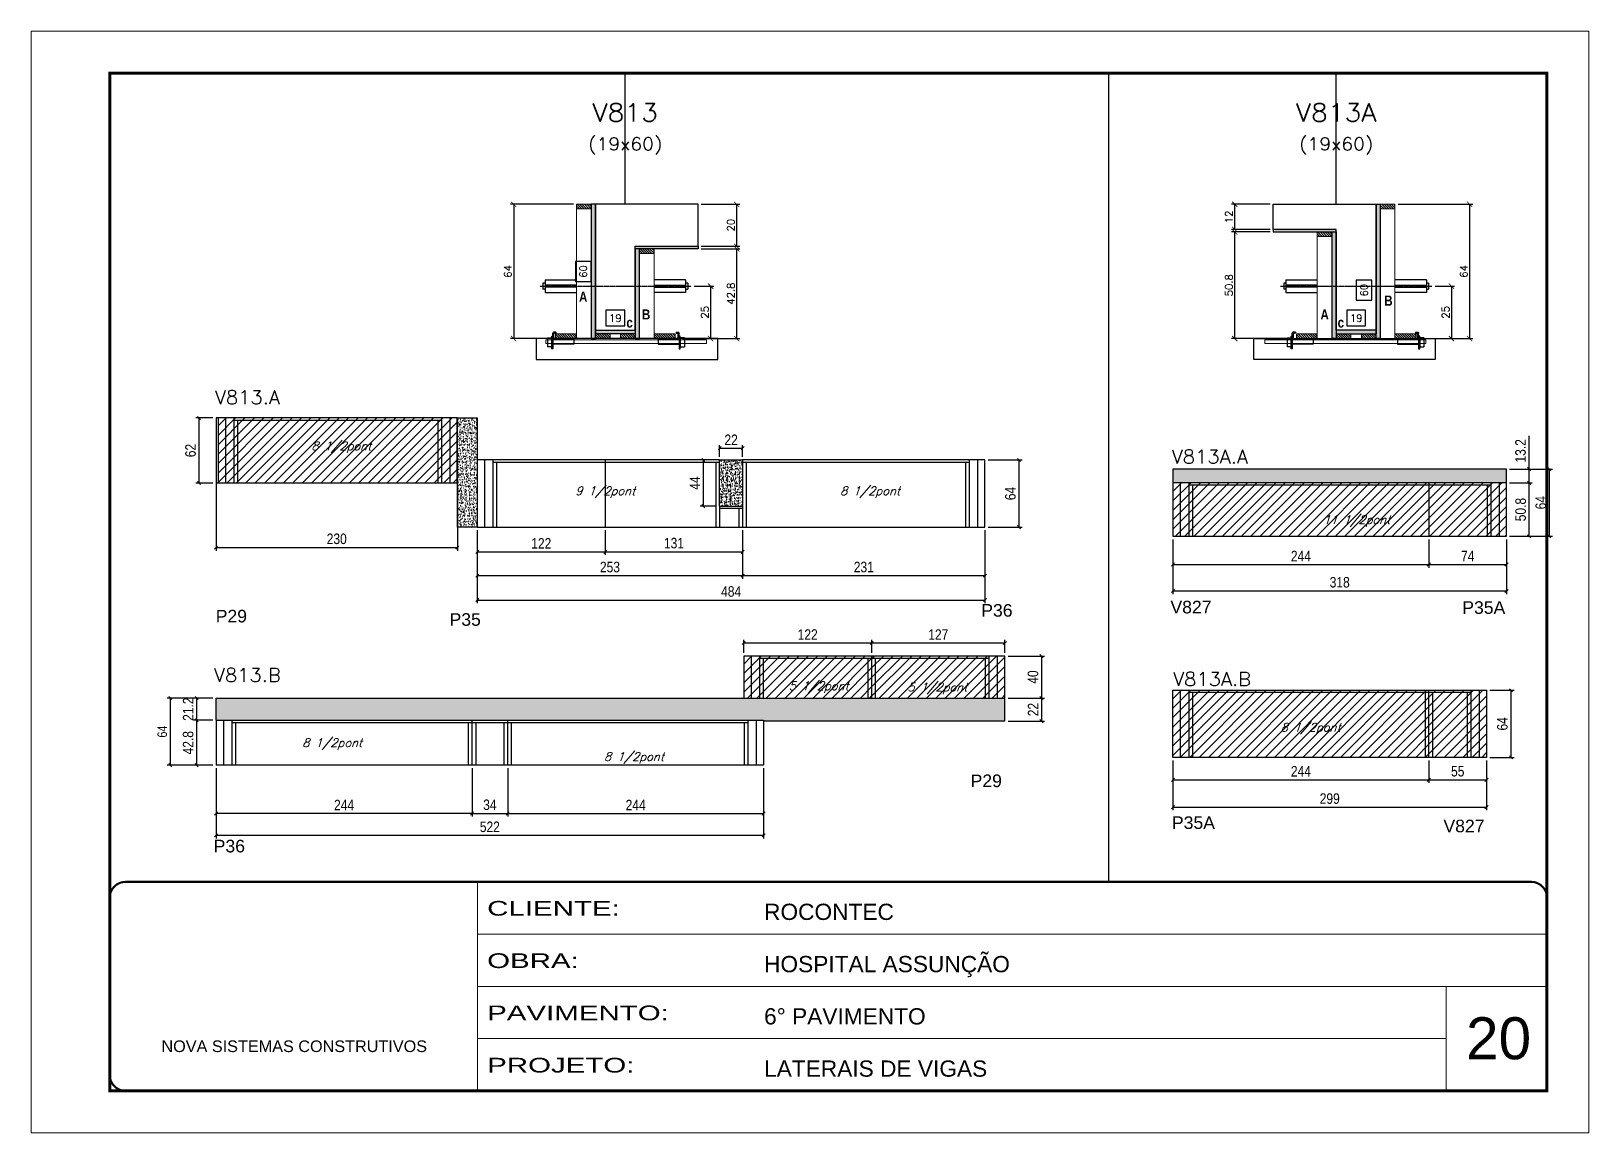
# Model space of a CAD drawing. Extents: x -20960 to -5926, y -2106 to 21915.
# Drawn here: x -7438 to -5953, y 16271 to 17321 of the extents above; entities that cross this region are included whole.
import ezdxf
from ezdxf.enums import TextEntityAlignment as Align

# ---------------------------------------------------------------- set-up
doc = ezdxf.new("R2010")
doc.units = 0
for name, pattern in [('CONTINUO', [0]), ('DASHED', [0.75, 0.5, -0.25]), ('HIDDEN', [0.375, 0.25, -0.125])]:
    doc.linetypes.add(name, pattern=pattern)
for name, color, linetype in [('5', 5, 'Continuous'), ('barrote', 251, 'Continuous'), ('COTA', 241, 'Continuous'), ('Cota Seção (2x)', 4, 'Continuous'), ('detalhes', 4, 'Continuous'), ('Painéis', 200, 'Continuous'), ('presilha', 1, 'Continuous'), ('Reaproveitamento', 251, 'Continuous'), ('SARR_2.2x7', 40, 'Continuous'), ('SARR_3.5x7', 81, 'Continuous'), ('TENSOR', 3, 'Continuous'), ('texto', 7, 'Continuous'), ('Texto de Titulo', 7, 'Continuous'), ('Texto Qtd Sarr', 242, 'Continuous')]:
    doc.layers.add(name, color=color, linetype=linetype)
for name, color, linetype, lineweight in [('CARIMBO', 255, 'Continuous', 9), ('CONCRETO', 251, 'Continuous', 25), ('Folhas', 255, 'Continuous', 9), ('Hachura', 251, 'Continuous', 9), ('Madeira', 126, 'Continuous', 18), ('SARRAFO DE PRESSAO', 251, 'DASHED', 9), ('SCO-___-LAJ', 2, 'Continuous', 0), ('Texto Seção', 7, 'Continuous', 15)]:
    doc.layers.add(name, color=color, linetype=linetype, lineweight=lineweight)
doc.styles.add('ARIAL', font='arial.ttf')
doc.styles.add('COTA TECNICA', font='techl___.ttf', dxfattribs={"height": 10})
doc.styles.add('COTA TECNICA-50', font='techl___.ttf', dxfattribs={"height": 9})
doc.styles.add('REGUA-120', font='ROMANS.shx', dxfattribs={"height": 15})
doc.styles.add('Romans', font='romans.shx')
doc.styles.get("Standard").update_dxf_attribs({"font": 'arial.ttf'})
doc.styles.add('TECNICA', font='techb___.ttf', dxfattribs={"height": 10})
doc.styles.add('Tecnologia', font='')
doc.styles.get('Tecnologia').set_extended_font_data('Forgotten Futurist')
doc.dimstyles.new('COTA PAINEL-50', dxfattribs={"dimtxt": 9, "dimasz": 3, "dimexe": 3, "dimexo": 3, "dimgap": 3, "dimtad": 1, "dimdec": 1, "dimzin": 12, "dimdsep": 46, "dimtxsty": 'COTA TECNICA-50', "dimblk1": 'OBLIQUE', "dimblk2": 'OBLIQUE', "dimsah": 1, "dimcen": 0.9, "dimclrd": 4, "dimclre": 4, "dimclrt": 240, "dimadec": 1, "dimazin": 3, "dimtfac": 1, "dimtdec": 1, "dimtmove": 0, "dimatfit": 3, "dimfxl": 1, "dimtolj": 1, "dimtzin": 12, "dimarcsym": 0})
doc.dimstyles.new('Cota Seção (2x)', dxfattribs={"dimtxt": 7, "dimasz": 5, "dimexe": 3, "dimexo": 3, "dimgap": 2, "dimtad": 3, "dimdec": 1, "dimlfac": 0.5, "dimzin": 12, "dimdsep": 46, "dimtxsty": 'Romans', "dimblk": 'ARCHTICK', "dimcen": 0, "dimclrd": 4, "dimclre": 4, "dimclrt": 1, "dimadec": 1, "dimazin": 3, "dimtfac": 1, "dimtdec": 1, "dimtmove": 0, "dimatfit": 3, "dimldrblk": 'OBLIQUE', "dimfxl": 1, "dimtolj": 1, "dimtzin": 12, "dimarcsym": 0})
doc.dimstyles.new('Cota Seção interna', dxfattribs={"dimtxt": 7, "dimasz": 6, "dimexe": 0.18, "dimexo": 2, "dimgap": -4, "dimtad": 3, "dimdec": 1, "dimlfac": 0.5, "dimzin": 12, "dimdsep": 46, "dimtxsty": 'Romans', "dimblk": 'ARCHTICK', "dimcen": 0.09, "dimse1": 1, "dimse2": 1, "dimsd1": 1, "dimsd2": 1, "dimclrd": 180, "dimclre": 5, "dimclrt": 1, "dimadec": 0, "dimazin": 3, "dimtfac": 1, "dimtdec": 1, "dimtofl": 0, "dimtmove": 0, "dimatfit": 3, "dimldrblk": 'ARCHTICK', "dimfxl": 1, "dimtolj": 1, "dimtzin": 0, "dimarcsym": 0})
doc.dimstyles.new('PAINEL', dxfattribs={"dimtxt": 10, "dimasz": 3, "dimexe": 3, "dimexo": 3, "dimgap": 3, "dimtad": 1, "dimdec": 1, "dimzin": 12, "dimdsep": 46, "dimtxsty": 'COTA TECNICA', "dimblk1": 'OBLIQUE', "dimblk2": 'OBLIQUE', "dimsah": 1, "dimcen": 0.9, "dimclrd": 4, "dimclre": 4, "dimclrt": 240, "dimadec": 1, "dimazin": 3, "dimtfac": 1, "dimtdec": 1, "dimtmove": 0, "dimatfit": 3, "dimfxl": 1, "dimtolj": 1, "dimtzin": 12, "dimarcsym": 0})
pattern_1 = [(50, (-140668.924, -14215.8866), (5.46554007, -0.47817257), [0.5715, -6.2865]), (355, (-140668.924, -14215.8866), (-1.05730264, 5.73170536), [0.4572, -5.02921753]), (100.4514447, (-140668.4687, -14215.9264), (4.40823741, 5.25353256), [0.48570026, -5.34270734]), (46.1842, (-140668.924, -14214.3626), (8.13237123, -1.26126984), [0.85725, -9.42975]), (96.6355576, (-140668.2464, -14214.468), (7.122124, 7.42278374), [0.7285507, -8.01406824]), (351.184151, (-140668.924, -14214.363), (7.122124, 7.42278374), [0.685799, -7.54379196]), (21, (-140668.162, -14214.7436), (4.54843174, -3.06795595), [0.5715, -6.2865]), (326, (-140668.162, -14214.7436), (1.85406085, 5.52563898), [0.4572, -5.0292]), (71.451445, (-140667.783, -14214.999), (6.40249258, 2.45768307), [0.48570026, -5.34269813]), (37.5, (-140668.9241, -14215.8866), (0.092658098, 2.536651166), [0, -4.96824, 0, -5.1054, 0, -5.04825]), (7.5, (-140668.924, -14215.8866), (2.004589875, 3.005417245), [0, -2.91084, 0, -4.85394, 0, -1.92405]), (327.5, (-140670.6234, -14215.8866), (4.067717855, -0.17186232), [0, -1.905, 0, -5.9436, 0, -7.8867]), (317.5, (-140671.3854, -14215.8866), (4.44387544, 0.76279473), [0, -2.4765, 0, -3.94716, 0, -5.6007])]
pattern_2 = [(45, (-146775.2794, -7976.085), (-4.49012806, 4.49012806), [])]
pattern_3 = [(45, (-148151.643, -7976.085), (-4.49012806, 4.49012806), [])]

msp = doc.modelspace()

# ---------------------------------------------------------------- texts
at = {"layer": '5', "linetype": 'Continuous'}
for s, rotation, p in [('P29', 359.99996, (-7262.54, 16757.55)), ('P35', 359.99996, (-7039.62, 16754.36)), ('P36', 359.99996, (-6532.73, 16763.05)), ('V827', 0.00004, (-6352.38, 16766.19)), ('P35A', 0.00004, (-6074.17, 16765.73)), ('P29', 359.99996, (-6542.88, 16600.61)), ('P35A', 0.00004, (-6350.95, 16560.7)), ('V827', 0.00004, (-6092.12, 16557.56)), ('P36', 359.99996, (-7264.47, 16538.39))]:
    msp.add_text(s, height=12, rotation=rotation, dxfattribs=at).set_placement(p)
at = {"layer": 'CARIMBO', "style": 'ARIAL'}
msp.add_text('20', height=40, dxfattribs=at).set_placement((-6070.64, 16341.23))
at = {"layer": 'detalhes', "style": 'TECNICA'}
for s, p in [('A', (-6916.18, 17063.12)), ('B', (-6148.52, 17059.47)), ('B', (-6856.22, 17046.28)), ('A', (-6209.35, 17046.28)), ('c', (-6871.06, 17038.59)), ('c', (-6192.97, 17038.59))]:
    msp.add_text(s, height=9.6, dxfattribs=at).set_placement(p)
at = {"layer": 'texto', "color": 2, "char_height": 8, "attachment_point": 5, "style": 'Romans'}
for s, insert in [('{\\Q19;\\C256;8 1/2pont}', (-7142.8, 16924.45)), ('{\\Q19;\\C256;9 1/2pont}', (-6891.16, 16881.65)), ('{\\Q19;\\C256;8 1/2pont}', (-6638.74, 16881.65)), ('{\\Q19;\\C256;11 1/2pont}', (-6174.78, 16854.13)), ('{\\Q19;\\C256;5 1/2pont}', (-6687.74, 16695.79)), ('{\\Q19;\\C256;5 1/2pont}', (-6574.6, 16694.56)), ('{\\Q19;\\C256;8 1/2pont}', (-6218.7, 16656.33)), ('{\\Q19;\\C256;8 1/2pont}', (-7151.5, 16641.62)), ('{\\Q19;\\C256;8 1/2pont}', (-6863.79, 16628.37))]:
    msp.add_mtext(s, dxfattribs=dict(at, insert=insert))
at = {"layer": 'Texto Seção', "style": 'REGUA-120', "width": 1.05}
for s, p in [('V813.A', (-7263.38, 16965.74)), ('V813A.A', (-6351.11, 16909.09)), ('V813.B', (-7264.29, 16700.94)), ('V813A.B', (-6349.85, 16697.02))]:
    msp.add_text(s, height=13, dxfattribs=at).set_placement(p)

# ---------------------------------------------------------------- blocks, each defined once
blk = doc.blocks.new('9999999999')
at = {"color": 30, "linetype": 'CONTINUO'}
for p, q in [((98564.6, 34230.2), (98564.6, 34429.4)), ((98564.6, 34379.6), (99584, 34379.6)), ((98564.6, 34329.8), (99488, 34329.8)), ((99584, 34329.8), (99488, 34329.8)), ((99488, 34329.8), (99488, 34230.2)), ((98564.6, 34280), (99488, 34280))]:
    blk.add_line(p, q, dxfattribs=at)
at = {"color": 30, "linetype": 'CONTINUO', "const_width": 2}
blk.add_lwpolyline([(99584, 34230.2), (99584, 34414.4, 0.414214), (99569, 34429.4), (98229, 34429.4, 0.414214), (98214, 34414.4), (98214, 34245.2, 0.414214), (98229, 34230.2), (99584, 34230.2)], format="xyb", dxfattribs=at)
at = {"layer": 'Folhas'}
blk.add_lwpolyline([(98139, 34190.2), (99624, 34190.2), (99624, 35240.2), (98139, 35240.2)], close=True, dxfattribs=at)
at = {"layer": 'Folhas', "color": 30, "const_width": 3}
blk.add_lwpolyline([(98214, 34230.2), (99584, 34230.2), (99584, 35200.2), (98214, 35200.2)], close=True, dxfattribs=at)
at = {"color": 7, "linetype": 'Continuous', "ltscale": 5, "style": 'ARIAL'}
for s, height, p in [('ROCONTEC', 15.48, (98837.7, 34393.1)), ('HOSPITAL ASSUNÇÃO', 15.483, (98837.7, 34343.3)), ('6° PAVIMENTO', 15.483, (98837.7, 34293.5)), ('NOVA SISTEMAS CONSTRUTIVOS', 11.059, (98263.2, 34267.2)), ('LATERAIS DE VIGAS', 15.483, (98837.7, 34243.7))]:
    blk.add_text(s, height=height, dxfattribs=at).set_placement(p)
at = {"layer": 'Folhas', "color": 7, "style": 'Tecnologia', "width": 1.5}
for s, p in [('CLIENTE:', (98573.7, 34397.2)), ('OBRA:', (98573.7, 34347.3)), ('PAVIMENTO:', (98573.7, 34297.5)), ('PROJETO:', (98573.7, 34247.7))]:
    blk.add_text(s, height=14, dxfattribs=at).set_placement(p)
blk = doc.blocks.new('_Oblique')
at = {"color": 0, "linetype": 'ByBlock', "lineweight": -2}
blk.add_line((-0.5, -0.5), (0.5, 0.5), dxfattribs=at)
blk = doc.blocks.new('*D688')
at = {"layer": 'COTA', "color": 4, "linetype": 'ByBlock', "lineweight": -2, "transparency": 16777216}
for p, q in [((-6350, 16836.7), (-6350, 16784.6)), ((-6032, 16836.7), (-6032, 16784.6)), ((-6350, 16787.6), (-6032, 16787.6))]:
    blk.add_line(p, q, dxfattribs=at)
at = {"layer": 'Defpoints', "color": 0, "linetype": 'ByBlock', "transparency": 16777216}
for p in [(-6350, 16839.7), (-6032, 16839.7), (-6032, 16787.6)]:
    blk.add_point(p, dxfattribs=at)
at = {"layer": 'COTA', "color": 4, "linetype": 'ByBlock', "lineweight": -2, "transparency": 16777216, "xscale": 3, "yscale": 3, "zscale": 3, "rotation": 180}
blk.add_blockref('_Oblique', (-6350, 16787.6), dxfattribs=at)
at = {"layer": 'COTA', "color": 4, "linetype": 'ByBlock', "lineweight": -2, "transparency": 16777216, "xscale": 3, "yscale": 3, "zscale": 3}
blk.add_blockref('_Oblique', (-6032, 16787.6), dxfattribs=at)
at = {"layer": 'COTA', "color": 240, "linetype": 'ByBlock', "transparency": 16777216, "insert": (-6191, 16795.8), "char_height": 10, "attachment_point": 5, "style": 'COTA TECNICA'}
blk.add_mtext('\\A1;318', dxfattribs=at)
blk = doc.blocks.new('*D689')
at = {"layer": 'COTA', "color": 4, "linetype": 'ByBlock', "lineweight": -2, "transparency": 16777216}
for p, q in [((-6350, 16625.9), (-6350, 16578.5)), ((-6051, 16625.9), (-6051, 16578.5)), ((-6350, 16581.5), (-6051, 16581.5))]:
    blk.add_line(p, q, dxfattribs=at)
at = {"layer": 'Defpoints', "color": 0, "linetype": 'ByBlock', "transparency": 16777216}
for p in [(-6350, 16628.9), (-6051, 16628.9), (-6051, 16581.5)]:
    blk.add_point(p, dxfattribs=at)
at = {"layer": 'COTA', "color": 4, "linetype": 'ByBlock', "lineweight": -2, "transparency": 16777216, "xscale": 3, "yscale": 3, "zscale": 3, "rotation": 180}
blk.add_blockref('_Oblique', (-6350, 16581.5), dxfattribs=at)
at = {"layer": 'COTA', "color": 4, "linetype": 'ByBlock', "lineweight": -2, "transparency": 16777216, "xscale": 3, "yscale": 3, "zscale": 3}
blk.add_blockref('_Oblique', (-6051, 16581.5), dxfattribs=at)
at = {"layer": 'COTA', "color": 240, "linetype": 'ByBlock', "transparency": 16777216, "insert": (-6200.5, 16589.6), "char_height": 10, "attachment_point": 5, "style": 'COTA TECNICA'}
blk.add_mtext('\\A1;299', dxfattribs=at)
blk = doc.blocks.new('*D690')
at = {"layer": 'COTA', "color": 4, "linetype": 'ByBlock', "lineweight": -2, "transparency": 16777216}
for p, q in [((-6029, 16890.5), (-6007.4, 16890.5)), ((-6010.4, 16839.7), (-6010.4, 16890.5)), ((-6029, 16839.7), (-6007.4, 16839.7))]:
    blk.add_line(p, q, dxfattribs=at)
at = {"layer": 'Defpoints', "color": 0, "linetype": 'ByBlock', "transparency": 16777216}
for p in [(-6032, 16890.5), (-6010.4, 16890.5), (-6032, 16839.7)]:
    blk.add_point(p, dxfattribs=at)
at = {"layer": 'COTA', "color": 4, "linetype": 'ByBlock', "lineweight": -2, "transparency": 16777216, "xscale": 3, "yscale": 3, "zscale": 3}
for p, rotation in [((-6010.4, 16890.5), 90), ((-6010.4, 16839.7), 270)]:
    blk.add_blockref('_Oblique', p, dxfattribs=dict(at, rotation=rotation))
at = {"layer": 'COTA', "color": 240, "linetype": 'ByBlock', "transparency": 16777216, "insert": (-6018.5, 16865.1), "char_height": 10, "attachment_point": 5, "rotation": 90, "style": 'COTA TECNICA'}
blk.add_mtext('\\A1;50.8', dxfattribs=at)
blk = doc.blocks.new('*D691')
at = {"layer": 'COTA', "color": 4, "linetype": 'ByBlock', "lineweight": -2, "transparency": 16777216}
for p, q in [((-6010.4, 16903.7), (-6010.4, 16935.5)), ((-6029, 16903.7), (-6007.4, 16903.7)), ((-6010.4, 16890.5), (-6010.4, 16903.7)), ((-6029, 16890.5), (-6007.4, 16890.5))]:
    blk.add_line(p, q, dxfattribs=at)
at = {"layer": 'Defpoints', "color": 0, "linetype": 'ByBlock', "transparency": 16777216}
for p in [(-6032, 16903.7), (-6010.4, 16903.7), (-6032, 16890.5)]:
    blk.add_point(p, dxfattribs=at)
at = {"layer": 'COTA', "color": 4, "linetype": 'ByBlock', "lineweight": -2, "transparency": 16777216, "xscale": 3, "yscale": 3, "zscale": 3}
for p, rotation in [((-6010.4, 16903.7), 90), ((-6010.4, 16890.5), 270)]:
    blk.add_blockref('_Oblique', p, dxfattribs=dict(at, rotation=rotation))
at = {"layer": 'COTA', "color": 240, "linetype": 'ByBlock', "transparency": 16777216, "insert": (-6018.6, 16921.1), "char_height": 10, "attachment_point": 5, "rotation": 90, "style": 'COTA TECNICA'}
blk.add_mtext('\\A1;13.2', dxfattribs=at)
blk = doc.blocks.new('*D692')
at = {"layer": 'COTA', "color": 4, "linetype": 'ByBlock', "lineweight": -2, "transparency": 16777216}
for p, q in [((-6029, 16903.7), (-5988.1, 16903.7)), ((-5991.1, 16839.7), (-5991.1, 16903.7)), ((-6029, 16839.7), (-5988.1, 16839.7))]:
    blk.add_line(p, q, dxfattribs=at)
at = {"layer": 'Defpoints', "color": 0, "linetype": 'ByBlock', "transparency": 16777216}
for p in [(-6032, 16903.7), (-5991.1, 16903.7), (-6032, 16839.7)]:
    blk.add_point(p, dxfattribs=at)
at = {"layer": 'COTA', "color": 4, "linetype": 'ByBlock', "lineweight": -2, "transparency": 16777216, "xscale": 3, "yscale": 3, "zscale": 3}
for p, rotation in [((-5991.1, 16903.7), 90), ((-5991.1, 16839.7), 270)]:
    blk.add_blockref('_Oblique', p, dxfattribs=dict(at, rotation=rotation))
at = {"layer": 'COTA', "color": 240, "linetype": 'ByBlock', "transparency": 16777216, "insert": (-5999.3, 16871.7), "char_height": 10, "attachment_point": 5, "rotation": 90, "style": 'COTA TECNICA'}
blk.add_mtext('\\A1;64', dxfattribs=at)
blk = doc.blocks.new('*D693')
at = {"layer": 'COTA', "color": 4, "linetype": 'ByBlock', "lineweight": -2, "transparency": 16777216}
for p, q in [((-6048, 16692.9), (-6024.8, 16692.9)), ((-6027.8, 16692.9), (-6027.8, 16628.9)), ((-6048, 16628.9), (-6024.8, 16628.9))]:
    blk.add_line(p, q, dxfattribs=at)
at = {"layer": 'Defpoints', "color": 0, "linetype": 'ByBlock', "transparency": 16777216}
for p in [(-6051, 16692.9), (-6051, 16628.9), (-6027.8, 16628.9)]:
    blk.add_point(p, dxfattribs=at)
at = {"layer": 'COTA', "color": 4, "linetype": 'ByBlock', "lineweight": -2, "transparency": 16777216, "xscale": 3, "yscale": 3, "zscale": 3}
for p, rotation in [((-6027.8, 16692.9), 90), ((-6027.8, 16628.9), 270)]:
    blk.add_blockref('_Oblique', p, dxfattribs=dict(at, rotation=rotation))
at = {"layer": 'COTA', "color": 240, "linetype": 'ByBlock', "transparency": 16777216, "insert": (-6035.9, 16660.9), "char_height": 10, "attachment_point": 5, "rotation": 90, "style": 'COTA TECNICA'}
blk.add_mtext('\\A1;64', dxfattribs=at)
blk = doc.blocks.new('*D694')
at = {"layer": 'COTA', "color": 4, "linetype": 'ByBlock', "lineweight": -2, "transparency": 16777216}
for p, q in [((-6350, 16836.7), (-6350, 16809.7)), ((-6106, 16836.7), (-6106, 16809.7)), ((-6350, 16812.7), (-6106, 16812.7))]:
    blk.add_line(p, q, dxfattribs=at)
at = {"layer": 'Defpoints', "color": 0, "linetype": 'ByBlock', "transparency": 16777216}
for p in [(-6350, 16839.7), (-6106, 16839.7), (-6106, 16812.7)]:
    blk.add_point(p, dxfattribs=at)
at = {"layer": 'COTA', "color": 4, "linetype": 'ByBlock', "lineweight": -2, "transparency": 16777216, "xscale": 3, "yscale": 3, "zscale": 3, "rotation": 180}
blk.add_blockref('_Oblique', (-6350, 16812.7), dxfattribs=at)
at = {"layer": 'COTA', "color": 4, "linetype": 'ByBlock', "lineweight": -2, "transparency": 16777216, "xscale": 3, "yscale": 3, "zscale": 3}
blk.add_blockref('_Oblique', (-6106, 16812.7), dxfattribs=at)
at = {"layer": 'COTA', "color": 240, "linetype": 'ByBlock', "transparency": 16777216, "insert": (-6228, 16820.8), "char_height": 10, "attachment_point": 5, "style": 'COTA TECNICA'}
blk.add_mtext('\\A1;244', dxfattribs=at)
blk = doc.blocks.new('*D695')
at = {"layer": 'COTA', "color": 4, "linetype": 'ByBlock', "lineweight": -2, "transparency": 16777216}
for p, q in [((-6106, 16836.7), (-6106, 16809.7)), ((-6032, 16836.7), (-6032, 16809.7)), ((-6106, 16812.7), (-6032, 16812.7))]:
    blk.add_line(p, q, dxfattribs=at)
at = {"layer": 'Defpoints', "color": 0, "linetype": 'ByBlock', "transparency": 16777216}
for p in [(-6106, 16839.7), (-6032, 16839.7), (-6032, 16812.7)]:
    blk.add_point(p, dxfattribs=at)
at = {"layer": 'COTA', "color": 4, "linetype": 'ByBlock', "lineweight": -2, "transparency": 16777216, "xscale": 3, "yscale": 3, "zscale": 3, "rotation": 180}
blk.add_blockref('_Oblique', (-6106, 16812.7), dxfattribs=at)
at = {"layer": 'COTA', "color": 4, "linetype": 'ByBlock', "lineweight": -2, "transparency": 16777216, "xscale": 3, "yscale": 3, "zscale": 3}
blk.add_blockref('_Oblique', (-6032, 16812.7), dxfattribs=at)
at = {"layer": 'COTA', "color": 240, "linetype": 'ByBlock', "transparency": 16777216, "insert": (-6069, 16820.8), "char_height": 10, "attachment_point": 5, "style": 'COTA TECNICA'}
blk.add_mtext('\\A1;74', dxfattribs=at)
blk = doc.blocks.new('*D696')
at = {"layer": 'COTA', "color": 4, "linetype": 'ByBlock', "lineweight": -2, "transparency": 16777216}
for p, q in [((-6350, 16625.9), (-6350, 16604.6)), ((-6106, 16625.9), (-6106, 16604.6)), ((-6350, 16607.6), (-6106, 16607.6))]:
    blk.add_line(p, q, dxfattribs=at)
at = {"layer": 'Defpoints', "color": 0, "linetype": 'ByBlock', "transparency": 16777216}
for p in [(-6350, 16628.9), (-6106, 16628.9), (-6106, 16607.6)]:
    blk.add_point(p, dxfattribs=at)
at = {"layer": 'COTA', "color": 4, "linetype": 'ByBlock', "lineweight": -2, "transparency": 16777216, "xscale": 3, "yscale": 3, "zscale": 3, "rotation": 180}
blk.add_blockref('_Oblique', (-6350, 16607.6), dxfattribs=at)
at = {"layer": 'COTA', "color": 4, "linetype": 'ByBlock', "lineweight": -2, "transparency": 16777216, "xscale": 3, "yscale": 3, "zscale": 3}
blk.add_blockref('_Oblique', (-6106, 16607.6), dxfattribs=at)
at = {"layer": 'COTA', "color": 240, "linetype": 'ByBlock', "transparency": 16777216, "insert": (-6228, 16615.7), "char_height": 10, "attachment_point": 5, "style": 'COTA TECNICA'}
blk.add_mtext('\\A1;244', dxfattribs=at)
blk = doc.blocks.new('*D697')
at = {"layer": 'COTA', "color": 4, "linetype": 'ByBlock', "lineweight": -2, "transparency": 16777216}
for p, q in [((-6106, 16625.9), (-6106, 16604.6)), ((-6051, 16625.9), (-6051, 16604.6)), ((-6106, 16607.6), (-6051, 16607.6))]:
    blk.add_line(p, q, dxfattribs=at)
at = {"layer": 'Defpoints', "color": 0, "linetype": 'ByBlock', "transparency": 16777216}
for p in [(-6106, 16628.9), (-6051, 16628.9), (-6051, 16607.6)]:
    blk.add_point(p, dxfattribs=at)
at = {"layer": 'COTA', "color": 4, "linetype": 'ByBlock', "lineweight": -2, "transparency": 16777216, "xscale": 3, "yscale": 3, "zscale": 3, "rotation": 180}
blk.add_blockref('_Oblique', (-6106, 16607.6), dxfattribs=at)
at = {"layer": 'COTA', "color": 4, "linetype": 'ByBlock', "lineweight": -2, "transparency": 16777216, "xscale": 3, "yscale": 3, "zscale": 3}
blk.add_blockref('_Oblique', (-6051, 16607.6), dxfattribs=at)
at = {"layer": 'COTA', "color": 240, "linetype": 'ByBlock', "transparency": 16777216, "insert": (-6078.5, 16615.7), "char_height": 10, "attachment_point": 5, "style": 'COTA TECNICA'}
blk.add_mtext('\\A1;55', dxfattribs=at)
blk = doc.blocks.new('titulo1')
at = {"layer": 'Defpoints', "color": 252, "linetype": 'HIDDEN', "ltscale": 2}
blk.add_line((0, 0), (0, 125), dxfattribs=at)
at = {"layer": 'Defpoints', "style": 'Romans', "oblique": 15}
blk.add_attdef('FOLHA', text='', height=10, dxfattribs=at).set_placement((0, 15.6), align=Align.MIDDLE_CENTER)
at = {"layer": 'Texto Qtd Sarr', "color": 3, "style": 'Romans', "oblique": 15}
for tag, height, p in [('TITULO', 17, (0, 71.4)), ('SEÇÃO', 12, (0, 41.5))]:
    blk.add_attdef(tag, text='', height=height, dxfattribs=at).set_placement(p, align=Align.MIDDLE_CENTER)
blk = doc.blocks.new('_ArchTick')
at = {"color": 0, "linetype": 'ByBlock', "const_width": 0.15}
blk.add_lwpolyline([(-0.5, -0.5), (0.5, 0.5)], dxfattribs=at)
blk = doc.blocks.new('*D698')
at = {"layer": 'COTA', "color": 4, "lineweight": -2, "transparency": 16777216}
for p, q in [((-6257.3, 17129.7), (-6294.1, 17129.7)), ((-6291.1, 17028.1), (-6291.1, 17129.7)), ((-6239.7, 17028.1), (-6294.1, 17028.1))]:
    blk.add_line(p, q, dxfattribs=at)
at = {"layer": 'Defpoints', "color": 0, "transparency": 16777216}
for p in [(-6291.1, 17129.7), (-6254.3, 17129.7), (-6236.7, 17028.1)]:
    blk.add_point(p, dxfattribs=at)
at = {"layer": 'COTA', "color": 4, "lineweight": -2, "transparency": 16777216, "xscale": 5, "yscale": 5, "zscale": 5}
for p, rotation in [((-6291.1, 17129.7), 90), ((-6291.1, 17028.1), 270)]:
    blk.add_blockref('_ArchTick', p, dxfattribs=dict(at, rotation=rotation))
at = {"layer": 'COTA', "color": 1, "transparency": 16777216, "insert": (-6296.6, 17078.9), "char_height": 7, "attachment_point": 5, "rotation": 90, "style": 'Romans'}
blk.add_mtext('\\A1;50.8', dxfattribs=at)
blk = doc.blocks.new('*D699')
at = {"layer": 'COTA', "color": 4, "lineweight": -2, "transparency": 16777216}
for p, q in [((-6257.3, 17156.1), (-6294.1, 17156.1)), ((-6291.1, 17132.1), (-6291.1, 17156.1)), ((-6257.3, 17132.1), (-6294.1, 17132.1))]:
    blk.add_line(p, q, dxfattribs=at)
at = {"layer": 'Defpoints', "color": 0, "transparency": 16777216}
for p in [(-6291.1, 17156.1), (-6254.3, 17156.1), (-6254.3, 17132.1)]:
    blk.add_point(p, dxfattribs=at)
at = {"layer": 'COTA', "color": 4, "lineweight": -2, "transparency": 16777216, "xscale": 5, "yscale": 5, "zscale": 5}
for p, rotation in [((-6291.1, 17156.1), 90), ((-6291.1, 17132.1), 270)]:
    blk.add_blockref('_ArchTick', p, dxfattribs=dict(at, rotation=rotation))
at = {"layer": 'COTA', "color": 1, "transparency": 16777216, "insert": (-6296.6, 17144.1), "char_height": 7, "attachment_point": 5, "rotation": 90, "style": 'Romans'}
blk.add_mtext('\\A1;12', dxfattribs=at)
blk = doc.blocks.new('*D700')
at = {"layer": 'Cota Seção (2x)', "color": 180, "lineweight": -2, "transparency": 16777216}
for p, q in [((-6160.3, 17083.8), (-6175.3, 17083.8)), ((-6175.3, 17083.8), (-6175.3, 17064.8)), ((-6160.3, 17064.8), (-6160.3, 17083.8)), ((-6175.3, 17064.8), (-6160.3, 17064.8))]:
    blk.add_line(p, q, dxfattribs=at)
at = {"layer": 'Defpoints', "color": 0, "transparency": 16777216}
for p in [(-6194.3, 17156.1), (-6156.3, 17156.1), (-6194.3, 17036.1)]:
    blk.add_point(p, dxfattribs=at)
at = {"layer": 'Cota Seção (2x)', "color": 1, "transparency": 16777216, "insert": (-6167.8, 17074.3), "char_height": 7, "attachment_point": 5, "rotation": 90, "style": 'Romans'}
blk.add_mtext('\\A1;60', dxfattribs=at)
blk = doc.blocks.new('PRESILHA METÁLICA 1')
at = {"layer": 'presilha'}
for p, q in [((0, 13), (6, 13)), ((0, 13), (0, 0)), ((6, 0), (0, 0)), ((6, 15.5), (7.5, 15.5)), ((6, -2.5), (6, 15.5)), ((6, 13), (6, 0)), ((7.5, 10.6), (7.5, 19.9)), ((7.5, 15.5), (7.5, -2.5)), ((37.5, 4.1), (7.5, 4.1)), ((12, 21), (8.6, 21)), ((9, 11.6), (9, 18.9)), ((12, 19.5), (9.6, 19.5)), ((37.5, 11), (9.6, 11)), ((12, 21), (12, 19.5)), ((37.5, 11), (37.5, 4.1)), ((7.5, -2.5), (6, -2.5))]:
    blk.add_line(p, q, dxfattribs=at)
for centre, radius, start, end in [((8.6, 19.9), 1.14, 90, 180), ((9.6, 18.9), 0.57, 90, 180), ((9.6, 11.6), 0.57, 180, 270)]:
    blk.add_arc(centre, radius, start, end, dxfattribs=at)
blk = doc.blocks.new('*D701')
at = {"layer": 'Cota Seção (2x)', "color": 180, "lineweight": -2, "transparency": 16777216}
for p, q in [((-6166.3, 17055.1), (-6184.3, 17055.1)), ((-6184.3, 17055.1), (-6184.3, 17040.1)), ((-6166.3, 17040.1), (-6166.3, 17055.1)), ((-6184.3, 17040.1), (-6166.3, 17040.1))]:
    blk.add_line(p, q, dxfattribs=at)
at = {"layer": 'Defpoints', "color": 0, "transparency": 16777216}
for p in [(-6194.3, 17036.1), (-6194.3, 17028.1), (-6156.4, 17028.1)]:
    blk.add_point(p, dxfattribs=at)
at = {"layer": 'Cota Seção (2x)', "color": 1, "transparency": 16777216, "insert": (-6175.3, 17047.6), "char_height": 7, "attachment_point": 5, "style": 'Romans'}
blk.add_mtext('\\A1;19', dxfattribs=at)
blk = doc.blocks.new('*D702')
at = {"layer": 'COTA', "color": 4, "lineweight": -2, "transparency": 16777216}
for p, q in [((-6135.3, 17156.1), (-6064.2, 17156.1)), ((-6067.2, 17156.1), (-6067.2, 17028.1)), ((-6135.3, 17028.1), (-6064.2, 17028.1))]:
    blk.add_line(p, q, dxfattribs=at)
at = {"layer": 'Defpoints', "color": 0, "transparency": 16777216}
for p in [(-6138.3, 17156.1), (-6138.3, 17028.1), (-6067.2, 17028.1)]:
    blk.add_point(p, dxfattribs=at)
at = {"layer": 'COTA', "color": 4, "lineweight": -2, "transparency": 16777216, "xscale": 5, "yscale": 5, "zscale": 5}
for p, rotation in [((-6067.2, 17156.1), 90), ((-6067.2, 17028.1), 270)]:
    blk.add_blockref('_ArchTick', p, dxfattribs=dict(at, rotation=rotation))
at = {"layer": 'COTA', "color": 1, "transparency": 16777216, "insert": (-6072.7, 17092.1), "char_height": 7, "attachment_point": 5, "rotation": 90, "style": 'Romans'}
blk.add_mtext('\\A1;64', dxfattribs=at)
blk = doc.blocks.new('*D703')
at = {"layer": 'COTA', "color": 4, "linetype": 'ByBlock', "lineweight": -2, "transparency": 16777216}
for p, q in [((-7262.2, 16618.5), (-7262.2, 16572.5)), ((-7018.2, 16618.5), (-7018.2, 16572.5)), ((-7018.2, 16575.5), (-7262.2, 16575.5))]:
    blk.add_line(p, q, dxfattribs=at)
at = {"layer": 'Defpoints', "color": 0, "linetype": 'ByBlock', "transparency": 16777216}
for p in [(-7262.2, 16621.5), (-7018.2, 16621.5), (-7262.2, 16575.5)]:
    blk.add_point(p, dxfattribs=at)
at = {"layer": 'COTA', "color": 4, "linetype": 'ByBlock', "lineweight": -2, "transparency": 16777216, "xscale": 3, "yscale": 3, "zscale": 3, "rotation": 180}
blk.add_blockref('_Oblique', (-7262.2, 16575.5), dxfattribs=at)
at = {"layer": 'COTA', "color": 4, "linetype": 'ByBlock', "lineweight": -2, "transparency": 16777216, "xscale": 3, "yscale": 3, "zscale": 3}
blk.add_blockref('_Oblique', (-7018.2, 16575.5), dxfattribs=at)
at = {"layer": 'COTA', "color": 240, "linetype": 'ByBlock', "transparency": 16777216, "insert": (-7140.2, 16583.5), "char_height": 10, "attachment_point": 5, "style": 'COTA TECNICA'}
blk.add_mtext('\\A1;244', dxfattribs=at)
blk = doc.blocks.new('*D704')
at = {"layer": 'COTA', "color": 4, "linetype": 'ByBlock', "lineweight": -2, "transparency": 16777216}
for p, q in [((-7018.2, 16618.5), (-7018.2, 16572.5)), ((-6984.2, 16618.5), (-6984.2, 16572.5)), ((-7018.2, 16575.5), (-6984.2, 16575.5))]:
    blk.add_line(p, q, dxfattribs=at)
at = {"layer": 'Defpoints', "color": 0, "linetype": 'ByBlock', "transparency": 16777216}
for p in [(-7018.2, 16621.5), (-6984.2, 16621.5), (-6984.2, 16575.5)]:
    blk.add_point(p, dxfattribs=at)
at = {"layer": 'COTA', "color": 4, "linetype": 'ByBlock', "lineweight": -2, "transparency": 16777216, "xscale": 3, "yscale": 3, "zscale": 3, "rotation": 180}
blk.add_blockref('_Oblique', (-7018.2, 16575.5), dxfattribs=at)
at = {"layer": 'COTA', "color": 4, "linetype": 'ByBlock', "lineweight": -2, "transparency": 16777216, "xscale": 3, "yscale": 3, "zscale": 3}
blk.add_blockref('_Oblique', (-6984.2, 16575.5), dxfattribs=at)
at = {"layer": 'COTA', "color": 240, "linetype": 'ByBlock', "transparency": 16777216, "insert": (-7001.2, 16583.7), "char_height": 10, "attachment_point": 5, "style": 'COTA TECNICA'}
blk.add_mtext('\\A1;34', dxfattribs=at)
blk = doc.blocks.new('*D705')
at = {"layer": 'COTA', "color": 4, "linetype": 'ByBlock', "lineweight": -2, "transparency": 16777216}
for p, q in [((-6760.2, 16845.4), (-6760.2, 16799.1)), ((-6529.2, 16845.4), (-6529.2, 16799.1)), ((-6529.2, 16802.1), (-6760.2, 16802.1))]:
    blk.add_line(p, q, dxfattribs=at)
at = {"layer": 'Defpoints', "color": 0, "linetype": 'ByBlock', "transparency": 16777216}
for p in [(-6760.2, 16848.4), (-6529.2, 16848.4), (-6760.2, 16802.1)]:
    blk.add_point(p, dxfattribs=at)
at = {"layer": 'COTA', "color": 4, "linetype": 'ByBlock', "lineweight": -2, "transparency": 16777216, "xscale": 3, "yscale": 3, "zscale": 3, "rotation": 180}
blk.add_blockref('_Oblique', (-6760.2, 16802.1), dxfattribs=at)
at = {"layer": 'COTA', "color": 4, "linetype": 'ByBlock', "lineweight": -2, "transparency": 16777216, "xscale": 3, "yscale": 3, "zscale": 3}
blk.add_blockref('_Oblique', (-6529.2, 16802.1), dxfattribs=at)
at = {"layer": 'COTA', "color": 240, "linetype": 'ByBlock', "transparency": 16777216, "insert": (-6644.7, 16810.3), "char_height": 10, "attachment_point": 5, "style": 'COTA TECNICA'}
blk.add_mtext('\\A1;231', dxfattribs=at)
blk = doc.blocks.new('*D706')
at = {"layer": 'COTA', "color": 4, "linetype": 'ByBlock', "lineweight": -2, "transparency": 16777216}
for p, q in [((-7013.2, 16845.4), (-7013.2, 16799.1)), ((-6760.2, 16845.4), (-6760.2, 16799.1)), ((-6760.2, 16802.1), (-7013.2, 16802.1))]:
    blk.add_line(p, q, dxfattribs=at)
at = {"layer": 'Defpoints', "color": 0, "linetype": 'ByBlock', "transparency": 16777216}
for p in [(-7013.2, 16848.4), (-6760.2, 16848.4), (-7013.2, 16802.1)]:
    blk.add_point(p, dxfattribs=at)
at = {"layer": 'COTA', "color": 4, "linetype": 'ByBlock', "lineweight": -2, "transparency": 16777216, "xscale": 3, "yscale": 3, "zscale": 3, "rotation": 180}
blk.add_blockref('_Oblique', (-7013.2, 16802.1), dxfattribs=at)
at = {"layer": 'COTA', "color": 4, "linetype": 'ByBlock', "lineweight": -2, "transparency": 16777216, "xscale": 3, "yscale": 3, "zscale": 3}
blk.add_blockref('_Oblique', (-6760.2, 16802.1), dxfattribs=at)
at = {"layer": 'COTA', "color": 240, "linetype": 'ByBlock', "transparency": 16777216, "insert": (-6886.7, 16810.3), "char_height": 10, "attachment_point": 5, "style": 'COTA TECNICA'}
blk.add_mtext('\\A1;253', dxfattribs=at)
blk = doc.blocks.new('*D707')
at = {"layer": 'COTA', "color": 4, "linetype": 'ByBlock', "lineweight": -2, "transparency": 16777216}
for p, q in [((-7262.2, 16927.4), (-7262.2, 16825.9)), ((-7032.2, 16887.4), (-7032.2, 16825.9)), ((-7262.2, 16828.9), (-7032.2, 16828.9))]:
    blk.add_line(p, q, dxfattribs=at)
at = {"layer": 'Defpoints', "color": 0, "linetype": 'ByBlock', "transparency": 16777216}
for p in [(-7262.2, 16930.4), (-7032.2, 16890.4), (-7032.2, 16828.9)]:
    blk.add_point(p, dxfattribs=at)
at = {"layer": 'COTA', "color": 4, "linetype": 'ByBlock', "lineweight": -2, "transparency": 16777216, "xscale": 3, "yscale": 3, "zscale": 3, "rotation": 180}
blk.add_blockref('_Oblique', (-7262.2, 16828.9), dxfattribs=at)
at = {"layer": 'COTA', "color": 4, "linetype": 'ByBlock', "lineweight": -2, "transparency": 16777216, "xscale": 3, "yscale": 3, "zscale": 3}
blk.add_blockref('_Oblique', (-7032.2, 16828.9), dxfattribs=at)
at = {"layer": 'COTA', "color": 240, "linetype": 'ByBlock', "transparency": 16777216, "insert": (-7147.2, 16837.2), "char_height": 10, "attachment_point": 5, "style": 'COTA TECNICA'}
blk.add_mtext('\\A1;230', dxfattribs=at)
blk = doc.blocks.new('*D708')
at = {"layer": 'COTA', "color": 4, "linetype": 'ByBlock', "lineweight": -2, "transparency": 16777216}
for p, q in [((-7013.2, 16845.4), (-7013.2, 16821.9)), ((-6891.2, 16845.4), (-6891.2, 16821.9)), ((-7013.2, 16824.9), (-6891.2, 16824.9))]:
    blk.add_line(p, q, dxfattribs=at)
at = {"layer": 'Defpoints', "color": 0, "linetype": 'ByBlock', "transparency": 16777216}
for p in [(-7013.2, 16848.4), (-6891.2, 16848.4), (-6891.2, 16824.9)]:
    blk.add_point(p, dxfattribs=at)
at = {"layer": 'COTA', "color": 4, "linetype": 'ByBlock', "lineweight": -2, "transparency": 16777216, "xscale": 3, "yscale": 3, "zscale": 3, "rotation": 180}
blk.add_blockref('_Oblique', (-7013.2, 16824.9), dxfattribs=at)
at = {"layer": 'COTA', "color": 4, "linetype": 'ByBlock', "lineweight": -2, "transparency": 16777216, "xscale": 3, "yscale": 3, "zscale": 3}
blk.add_blockref('_Oblique', (-6891.2, 16824.9), dxfattribs=at)
at = {"layer": 'COTA', "color": 240, "linetype": 'ByBlock', "transparency": 16777216, "insert": (-6952.2, 16832.9), "char_height": 10, "attachment_point": 5, "style": 'COTA TECNICA'}
blk.add_mtext('\\A1;122', dxfattribs=at)
blk = doc.blocks.new('*D709')
at = {"layer": 'COTA', "color": 4, "linetype": 'ByBlock', "lineweight": -2, "transparency": 16777216}
for p, q in [((-6891.2, 16845.4), (-6891.2, 16821.9)), ((-6760.2, 16845.4), (-6760.2, 16821.9)), ((-6891.2, 16824.9), (-6760.2, 16824.9))]:
    blk.add_line(p, q, dxfattribs=at)
at = {"layer": 'Defpoints', "color": 0, "linetype": 'ByBlock', "transparency": 16777216}
for p in [(-6891.2, 16848.4), (-6760.2, 16848.4), (-6760.2, 16824.9)]:
    blk.add_point(p, dxfattribs=at)
at = {"layer": 'COTA', "color": 4, "linetype": 'ByBlock', "lineweight": -2, "transparency": 16777216, "xscale": 3, "yscale": 3, "zscale": 3, "rotation": 180}
blk.add_blockref('_Oblique', (-6891.2, 16824.9), dxfattribs=at)
at = {"layer": 'COTA', "color": 4, "linetype": 'ByBlock', "lineweight": -2, "transparency": 16777216, "xscale": 3, "yscale": 3, "zscale": 3}
blk.add_blockref('_Oblique', (-6760.2, 16824.9), dxfattribs=at)
at = {"layer": 'COTA', "color": 240, "linetype": 'ByBlock', "transparency": 16777216, "insert": (-6825.7, 16833.1), "char_height": 10, "attachment_point": 5, "style": 'COTA TECNICA'}
blk.add_mtext('\\A1;131', dxfattribs=at)
blk = doc.blocks.new('*D710')
at = {"layer": 'COTA', "color": 4, "linetype": 'ByBlock', "lineweight": -2, "transparency": 16777216}
for p, q in [((-6782.2, 16915.4), (-6782.2, 16926.6)), ((-6782.2, 16923.6), (-6760.2, 16923.6)), ((-6760.2, 16915.4), (-6760.2, 16926.6))]:
    blk.add_line(p, q, dxfattribs=at)
at = {"layer": 'Defpoints', "color": 0, "linetype": 'ByBlock', "transparency": 16777216}
for p in [(-6760.2, 16923.6), (-6782.2, 16912.4), (-6760.2, 16912.4)]:
    blk.add_point(p, dxfattribs=at)
at = {"layer": 'COTA', "color": 4, "linetype": 'ByBlock', "lineweight": -2, "transparency": 16777216, "xscale": 3, "yscale": 3, "zscale": 3, "rotation": 180}
blk.add_blockref('_Oblique', (-6782.2, 16923.6), dxfattribs=at)
at = {"layer": 'COTA', "color": 4, "linetype": 'ByBlock', "lineweight": -2, "transparency": 16777216, "xscale": 3, "yscale": 3, "zscale": 3}
blk.add_blockref('_Oblique', (-6760.2, 16923.6), dxfattribs=at)
at = {"layer": 'COTA', "color": 240, "linetype": 'ByBlock', "transparency": 16777216, "insert": (-6771.2, 16931.6), "char_height": 10, "attachment_point": 5, "style": 'COTA TECNICA'}
blk.add_mtext('\\A1;22', dxfattribs=at)
blk = doc.blocks.new('*D711')
at = {"layer": 'COTA', "color": 4, "linetype": 'ByBlock', "lineweight": -2, "transparency": 16777216}
for p, q in [((-6785.2, 16912.4), (-6800.7, 16912.4)), ((-6797.7, 16912.4), (-6797.7, 16868.4)), ((-6785.2, 16868.4), (-6800.7, 16868.4))]:
    blk.add_line(p, q, dxfattribs=at)
at = {"layer": 'Defpoints', "color": 0, "linetype": 'ByBlock', "transparency": 16777216}
for p in [(-6782.2, 16912.4), (-6797.7, 16868.4), (-6782.2, 16868.4)]:
    blk.add_point(p, dxfattribs=at)
at = {"layer": 'COTA', "color": 4, "linetype": 'ByBlock', "lineweight": -2, "transparency": 16777216, "xscale": 3, "yscale": 3, "zscale": 3}
for p, rotation in [((-6797.7, 16912.4), 90), ((-6797.7, 16868.4), 270)]:
    blk.add_blockref('_Oblique', p, dxfattribs=dict(at, rotation=rotation))
at = {"layer": 'COTA', "color": 240, "linetype": 'ByBlock', "transparency": 16777216, "insert": (-6805.8, 16890.4), "char_height": 10, "attachment_point": 5, "rotation": 90, "style": 'COTA TECNICA'}
blk.add_mtext('\\A1;44', dxfattribs=at)
blk = doc.blocks.new('*D712')
at = {"layer": 'COTA', "color": 4, "linetype": 'ByBlock', "lineweight": -2, "transparency": 16777216}
for p, q in [((-6526.2, 16912.4), (-6493.8, 16912.4)), ((-6496.8, 16912.4), (-6496.8, 16848.4)), ((-6526.2, 16848.4), (-6493.8, 16848.4))]:
    blk.add_line(p, q, dxfattribs=at)
at = {"layer": 'Defpoints', "color": 0, "linetype": 'ByBlock', "transparency": 16777216}
for p in [(-6529.2, 16912.4), (-6529.2, 16848.4), (-6496.8, 16848.4)]:
    blk.add_point(p, dxfattribs=at)
at = {"layer": 'COTA', "color": 4, "linetype": 'ByBlock', "lineweight": -2, "transparency": 16777216, "xscale": 3, "yscale": 3, "zscale": 3}
for p, rotation in [((-6496.8, 16912.4), 90), ((-6496.8, 16848.4), 270)]:
    blk.add_blockref('_Oblique', p, dxfattribs=dict(at, rotation=rotation))
at = {"layer": 'COTA', "color": 240, "linetype": 'ByBlock', "transparency": 16777216, "insert": (-6504.9, 16880.4), "char_height": 10, "attachment_point": 5, "rotation": 90, "style": 'COTA TECNICA'}
blk.add_mtext('\\A1;64', dxfattribs=at)
blk = doc.blocks.new('*D713')
at = {"layer": 'COTA', "color": 4, "linetype": 'ByBlock', "lineweight": -2, "transparency": 16777216}
for p, q in [((-7265.2, 16952.4), (-7281.4, 16952.4)), ((-7278.4, 16890.4), (-7278.4, 16952.4)), ((-7265.2, 16890.4), (-7281.4, 16890.4))]:
    blk.add_line(p, q, dxfattribs=at)
at = {"layer": 'Defpoints', "color": 0, "linetype": 'ByBlock', "transparency": 16777216}
for p in [(-7278.4, 16952.4), (-7262.2, 16952.4), (-7262.2, 16890.4)]:
    blk.add_point(p, dxfattribs=at)
at = {"layer": 'COTA', "color": 4, "linetype": 'ByBlock', "lineweight": -2, "transparency": 16777216, "xscale": 3, "yscale": 3, "zscale": 3}
for p, rotation in [((-7278.4, 16952.4), 90), ((-7278.4, 16890.4), 270)]:
    blk.add_blockref('_Oblique', p, dxfattribs=dict(at, rotation=rotation))
at = {"layer": 'COTA', "color": 240, "linetype": 'ByBlock', "transparency": 16777216, "insert": (-7286.5, 16921.4), "char_height": 10, "attachment_point": 5, "rotation": 90, "style": 'COTA TECNICA'}
blk.add_mtext('\\A1;62', dxfattribs=at)
blk = doc.blocks.new('*D714')
at = {"layer": 'COTA', "color": 4, "linetype": 'ByBlock', "lineweight": -2, "transparency": 16777216}
for p, q in [((-7265.2, 16664.3), (-7283.7, 16664.3)), ((-7280.7, 16621.5), (-7280.7, 16664.3)), ((-7265.2, 16621.5), (-7283.7, 16621.5))]:
    blk.add_line(p, q, dxfattribs=at)
at = {"layer": 'Defpoints', "color": 0, "linetype": 'ByBlock', "transparency": 16777216}
for p in [(-7280.7, 16664.3), (-7262.2, 16664.3), (-7262.2, 16621.5)]:
    blk.add_point(p, dxfattribs=at)
at = {"layer": 'COTA', "color": 4, "linetype": 'ByBlock', "lineweight": -2, "transparency": 16777216, "xscale": 3, "yscale": 3, "zscale": 3}
for p, rotation in [((-7280.7, 16664.3), 90), ((-7280.7, 16621.5), 270)]:
    blk.add_blockref('_Oblique', p, dxfattribs=dict(at, rotation=rotation))
at = {"layer": 'COTA', "color": 240, "linetype": 'ByBlock', "transparency": 16777216, "insert": (-7288.8, 16642.9), "char_height": 10, "attachment_point": 5, "rotation": 90, "style": 'COTA TECNICA'}
blk.add_mtext('\\A1;42.8', dxfattribs=at)
blk = doc.blocks.new('*D715')
at = {"layer": 'COTA', "color": 4, "linetype": 'ByBlock', "lineweight": -2, "transparency": 16777216}
for p, q in [((-7265.2, 16685.5), (-7283.7, 16685.5)), ((-7280.7, 16664.3), (-7280.7, 16685.5)), ((-7265.2, 16664.3), (-7283.7, 16664.3))]:
    blk.add_line(p, q, dxfattribs=at)
at = {"layer": 'Defpoints', "color": 0, "linetype": 'ByBlock', "transparency": 16777216}
for p in [(-7280.7, 16685.5), (-7262.2, 16685.5), (-7262.2, 16664.3)]:
    blk.add_point(p, dxfattribs=at)
at = {"layer": 'COTA', "color": 4, "linetype": 'ByBlock', "lineweight": -2, "transparency": 16777216, "xscale": 3, "yscale": 3, "zscale": 3}
for p, rotation in [((-7280.7, 16685.5), 90), ((-7280.7, 16664.3), 270)]:
    blk.add_blockref('_Oblique', p, dxfattribs=dict(at, rotation=rotation))
at = {"layer": 'COTA', "color": 240, "linetype": 'ByBlock', "transparency": 16777216, "insert": (-7288.8, 16674.9), "char_height": 10, "attachment_point": 5, "rotation": 90, "style": 'COTA TECNICA'}
blk.add_mtext('\\A1;21.2', dxfattribs=at)
blk = doc.blocks.new('*D716')
at = {"layer": 'COTA', "color": 4, "lineweight": -2, "ltscale": 25, "transparency": 16777216}
for p, q in [((-7013.2, 16845.4), (-7013.2, 16775.9)), ((-6529.2, 16845.4), (-6529.2, 16775.9)), ((-7013.2, 16778.9), (-6529.2, 16778.9))]:
    blk.add_line(p, q, dxfattribs=at)
at = {"layer": 'Defpoints', "color": 0, "ltscale": 25, "transparency": 16777216}
for p in [(-7013.2, 16848.4), (-6529.2, 16848.4), (-6529.2, 16778.9)]:
    blk.add_point(p, dxfattribs=at)
at = {"layer": 'COTA', "color": 4, "lineweight": -2, "ltscale": 25, "transparency": 16777216, "xscale": 3, "yscale": 3, "zscale": 3, "rotation": 180}
blk.add_blockref('_Oblique', (-7013.2, 16778.9), dxfattribs=at)
at = {"layer": 'COTA', "color": 4, "lineweight": -2, "ltscale": 25, "transparency": 16777216, "xscale": 3, "yscale": 3, "zscale": 3}
blk.add_blockref('_Oblique', (-6529.2, 16778.9), dxfattribs=at)
at = {"layer": 'COTA', "color": 240, "ltscale": 25, "transparency": 16777216, "insert": (-6771.2, 16787), "char_height": 10, "attachment_point": 5, "style": 'COTA TECNICA'}
blk.add_mtext('\\A1;484', dxfattribs=at)
blk = doc.blocks.new('*D739')
at = {"layer": 'COTA', "color": 4, "lineweight": -2, "ltscale": 25, "transparency": 16777216}
for p, q in [((-7262.2, 16618.5), (-7262.2, 16551.6)), ((-6740.2, 16618.5), (-6740.2, 16551.6)), ((-6740.2, 16554.6), (-7262.2, 16554.6))]:
    blk.add_line(p, q, dxfattribs=at)
at = {"layer": 'Defpoints', "color": 0, "ltscale": 25, "transparency": 16777216}
for p in [(-7262.2, 16621.5), (-6740.2, 16621.5), (-7262.2, 16554.6)]:
    blk.add_point(p, dxfattribs=at)
at = {"layer": 'COTA', "color": 4, "lineweight": -2, "ltscale": 25, "transparency": 16777216, "xscale": 3, "yscale": 3, "zscale": 3, "rotation": 180}
blk.add_blockref('_Oblique', (-7262.2, 16554.6), dxfattribs=at)
at = {"layer": 'COTA', "color": 4, "lineweight": -2, "ltscale": 25, "transparency": 16777216, "xscale": 3, "yscale": 3, "zscale": 3}
blk.add_blockref('_Oblique', (-6740.2, 16554.6), dxfattribs=at)
at = {"layer": 'COTA', "color": 240, "ltscale": 25, "transparency": 16777216, "insert": (-7001.2, 16562.7), "char_height": 10, "attachment_point": 5, "style": 'COTA TECNICA'}
blk.add_mtext('\\A1;522', dxfattribs=at)
blk = doc.blocks.new('*D717')
at = {"layer": 'COTA', "color": 4, "lineweight": -2, "transparency": 16777216}
for p, q in [((-6100, 17078.1), (-6081.5, 17078.1)), ((-6084.5, 17078.1), (-6084.5, 17028.1)), ((-6100, 17028.1), (-6081.5, 17028.1))]:
    blk.add_line(p, q, dxfattribs=at)
at = {"layer": 'Defpoints', "color": 0, "transparency": 16777216}
for p in [(-6103, 17078.1), (-6103, 17028.1), (-6084.5, 17028.1)]:
    blk.add_point(p, dxfattribs=at)
at = {"layer": 'COTA', "color": 4, "lineweight": -2, "transparency": 16777216, "xscale": 5, "yscale": 5, "zscale": 5}
for p, rotation in [((-6084.5, 17078.1), 90), ((-6084.5, 17028.1), 270)]:
    blk.add_blockref('_ArchTick', p, dxfattribs=dict(at, rotation=rotation))
at = {"layer": 'COTA', "color": 1, "transparency": 16777216, "insert": (-6090, 17053.1), "char_height": 7, "attachment_point": 5, "rotation": 90, "style": 'Romans'}
blk.add_mtext('\\A1;25', dxfattribs=at)
blk = doc.blocks.new('*D718')
at = {"layer": 'COTA', "color": 4, "lineweight": -2, "ltscale": 25, "transparency": 16777216}
for p, q in [((-6984.2, 16618.5), (-6984.2, 16572.5)), ((-6740.2, 16618.5), (-6740.2, 16572.5)), ((-6984.2, 16575.5), (-6740.2, 16575.5))]:
    blk.add_line(p, q, dxfattribs=at)
at = {"layer": 'Defpoints', "color": 0, "ltscale": 25, "transparency": 16777216}
for p in [(-6984.2, 16621.5), (-6740.2, 16621.5), (-6740.2, 16575.5)]:
    blk.add_point(p, dxfattribs=at)
at = {"layer": 'COTA', "color": 4, "lineweight": -2, "ltscale": 25, "transparency": 16777216, "xscale": 3, "yscale": 3, "zscale": 3, "rotation": 180}
blk.add_blockref('_Oblique', (-6984.2, 16575.5), dxfattribs=at)
at = {"layer": 'COTA', "color": 4, "lineweight": -2, "ltscale": 25, "transparency": 16777216, "xscale": 3, "yscale": 3, "zscale": 3}
blk.add_blockref('_Oblique', (-6740.2, 16575.5), dxfattribs=at)
at = {"layer": 'COTA', "color": 240, "ltscale": 25, "transparency": 16777216, "insert": (-6862.2, 16583.5), "char_height": 10, "attachment_point": 5, "style": 'COTA TECNICA'}
blk.add_mtext('\\A1;244', dxfattribs=at)
blk = doc.blocks.new('*D740')
at = {"layer": 'COTA', "color": 4, "lineweight": -2, "ltscale": 25, "transparency": 16777216}
for p, q in [((-6507.2, 16725.5), (-6472.3, 16725.5)), ((-6475.3, 16725.5), (-6475.3, 16685.5)), ((-6507.2, 16685.5), (-6472.3, 16685.5))]:
    blk.add_line(p, q, dxfattribs=at)
at = {"layer": 'Defpoints', "color": 0, "ltscale": 25, "transparency": 16777216}
for p in [(-6510.2, 16725.5), (-6510.2, 16685.5), (-6475.3, 16685.5)]:
    blk.add_point(p, dxfattribs=at)
at = {"layer": 'COTA', "color": 4, "lineweight": -2, "ltscale": 25, "transparency": 16777216, "xscale": 3, "yscale": 3, "zscale": 3}
for p, rotation in [((-6475.3, 16725.5), 90), ((-6475.3, 16685.5), 270)]:
    blk.add_blockref('_Oblique', p, dxfattribs=dict(at, rotation=rotation))
at = {"layer": 'COTA', "color": 240, "ltscale": 25, "transparency": 16777216, "insert": (-6483.4, 16705.5), "char_height": 10, "attachment_point": 5, "rotation": 90, "style": 'COTA TECNICA'}
blk.add_mtext('\\A1;40', dxfattribs=at)
blk = doc.blocks.new('*D741')
at = {"layer": 'COTA', "color": 4, "lineweight": -2, "ltscale": 25, "transparency": 16777216}
for p, q in [((-6507.2, 16685.5), (-6472.3, 16685.5)), ((-6475.3, 16685.5), (-6475.3, 16663.5)), ((-6507.2, 16663.5), (-6472.3, 16663.5))]:
    blk.add_line(p, q, dxfattribs=at)
at = {"layer": 'Defpoints', "color": 0, "ltscale": 25, "transparency": 16777216}
for p in [(-6510.2, 16685.5), (-6510.2, 16663.5), (-6475.3, 16663.5)]:
    blk.add_point(p, dxfattribs=at)
at = {"layer": 'COTA', "color": 4, "lineweight": -2, "ltscale": 25, "transparency": 16777216, "xscale": 3, "yscale": 3, "zscale": 3}
for p, rotation in [((-6475.3, 16685.5), 90), ((-6475.3, 16663.5), 270)]:
    blk.add_blockref('_Oblique', p, dxfattribs=dict(at, rotation=rotation))
at = {"layer": 'COTA', "color": 240, "ltscale": 25, "transparency": 16777216, "insert": (-6483.3, 16674.5), "char_height": 10, "attachment_point": 5, "rotation": 90, "style": 'COTA TECNICA'}
blk.add_mtext('\\A1;22', dxfattribs=at)
blk = doc.blocks.new('*D742')
at = {"layer": 'COTA', "color": 4, "lineweight": -2, "ltscale": 25, "transparency": 16777216}
for p, q in [((-6759.2, 16728.5), (-6759.2, 16741)), ((-6759.2, 16738), (-6637.2, 16738)), ((-6637.2, 16728.5), (-6637.2, 16741))]:
    blk.add_line(p, q, dxfattribs=at)
at = {"layer": 'Defpoints', "color": 0, "ltscale": 25, "transparency": 16777216}
for p in [(-6637.2, 16738), (-6759.2, 16725.5), (-6637.2, 16725.5)]:
    blk.add_point(p, dxfattribs=at)
at = {"layer": 'COTA', "color": 4, "lineweight": -2, "ltscale": 25, "transparency": 16777216, "xscale": 3, "yscale": 3, "zscale": 3, "rotation": 180}
blk.add_blockref('_Oblique', (-6759.2, 16738), dxfattribs=at)
at = {"layer": 'COTA', "color": 4, "lineweight": -2, "ltscale": 25, "transparency": 16777216, "xscale": 3, "yscale": 3, "zscale": 3}
blk.add_blockref('_Oblique', (-6637.2, 16738), dxfattribs=at)
at = {"layer": 'COTA', "color": 240, "ltscale": 25, "transparency": 16777216, "insert": (-6698.2, 16746), "char_height": 10, "attachment_point": 5, "style": 'COTA TECNICA'}
blk.add_mtext('\\A1;122', dxfattribs=at)
blk = doc.blocks.new('*D743')
at = {"layer": 'COTA', "color": 4, "lineweight": -2, "ltscale": 25, "transparency": 16777216}
for p, q in [((-6637.2, 16728.5), (-6637.2, 16741)), ((-6637.2, 16738), (-6510.2, 16738)), ((-6510.2, 16728.5), (-6510.2, 16741))]:
    blk.add_line(p, q, dxfattribs=at)
at = {"layer": 'Defpoints', "color": 0, "ltscale": 25, "transparency": 16777216}
for p in [(-6510.2, 16738), (-6637.2, 16725.5), (-6510.2, 16725.5)]:
    blk.add_point(p, dxfattribs=at)
at = {"layer": 'COTA', "color": 4, "lineweight": -2, "ltscale": 25, "transparency": 16777216, "xscale": 3, "yscale": 3, "zscale": 3, "rotation": 180}
blk.add_blockref('_Oblique', (-6637.2, 16738), dxfattribs=at)
at = {"layer": 'COTA', "color": 4, "lineweight": -2, "ltscale": 25, "transparency": 16777216, "xscale": 3, "yscale": 3, "zscale": 3}
blk.add_blockref('_Oblique', (-6510.2, 16738), dxfattribs=at)
at = {"layer": 'COTA', "color": 240, "ltscale": 25, "transparency": 16777216, "insert": (-6573.7, 16746), "char_height": 10, "attachment_point": 5, "style": 'COTA TECNICA'}
blk.add_mtext('\\A1;127', dxfattribs=at)
blk = doc.blocks.new('*D744')
at = {"layer": 'COTA', "color": 4, "lineweight": -2, "transparency": 16777216}
for p, q in [((-7265.2, 16685.5), (-7308.9, 16685.5)), ((-7305.9, 16685.5), (-7305.9, 16621.5)), ((-7265.2, 16621.5), (-7308.9, 16621.5))]:
    blk.add_line(p, q, dxfattribs=at)
at = {"layer": 'Defpoints', "color": 0, "transparency": 16777216}
for p in [(-7262.2, 16685.5), (-7305.9, 16621.5), (-7262.2, 16621.5)]:
    blk.add_point(p, dxfattribs=at)
at = {"layer": 'COTA', "color": 4, "lineweight": -2, "transparency": 16777216, "xscale": 3, "yscale": 3, "zscale": 3}
for p, rotation in [((-7305.9, 16685.5), 90), ((-7305.9, 16621.5), 270)]:
    blk.add_blockref('_Oblique', p, dxfattribs=dict(at, rotation=rotation))
at = {"layer": 'COTA', "color": 240, "transparency": 16777216, "insert": (-7313.5, 16653.5), "char_height": 9, "attachment_point": 5, "rotation": 90, "style": 'COTA TECNICA-50'}
blk.add_mtext('\\A1;64', dxfattribs=at)
blk = doc.blocks.new('*D719')
at = {"layer": 'COTA', "color": 4, "lineweight": -2, "transparency": 16777216}
for p, q in [((-6799.6, 17113.7), (-6762.9, 17113.7)), ((-6765.9, 17028.1), (-6765.9, 17113.7)), ((-6817.2, 17028.1), (-6762.9, 17028.1))]:
    blk.add_line(p, q, dxfattribs=at)
at = {"layer": 'Defpoints', "color": 0, "transparency": 16777216}
for p in [(-6802.6, 17113.7), (-6765.9, 17113.7), (-6820.2, 17028.1)]:
    blk.add_point(p, dxfattribs=at)
at = {"layer": 'COTA', "color": 4, "lineweight": -2, "transparency": 16777216, "xscale": 5, "yscale": 5, "zscale": 5}
for p, rotation in [((-6765.9, 17113.7), 90), ((-6765.9, 17028.1), 270)]:
    blk.add_blockref('_ArchTick', p, dxfattribs=dict(at, rotation=rotation))
at = {"layer": 'COTA', "color": 1, "transparency": 16777216, "insert": (-6771.4, 17070.9), "char_height": 7, "attachment_point": 5, "rotation": 90, "style": 'Romans'}
blk.add_mtext('\\A1;42.8', dxfattribs=at)
blk = doc.blocks.new('*D720')
at = {"layer": 'COTA', "color": 4, "lineweight": -2, "transparency": 16777216}
for p, q in [((-6799.6, 17156.1), (-6762.9, 17156.1)), ((-6765.9, 17116.1), (-6765.9, 17156.1)), ((-6799.6, 17116.1), (-6762.9, 17116.1))]:
    blk.add_line(p, q, dxfattribs=at)
at = {"layer": 'Defpoints', "color": 0, "transparency": 16777216}
for p in [(-6802.6, 17156.1), (-6765.9, 17156.1), (-6802.6, 17116.1)]:
    blk.add_point(p, dxfattribs=at)
at = {"layer": 'COTA', "color": 4, "lineweight": -2, "transparency": 16777216, "xscale": 5, "yscale": 5, "zscale": 5}
for p, rotation in [((-6765.9, 17156.1), 90), ((-6765.9, 17116.1), 270)]:
    blk.add_blockref('_ArchTick', p, dxfattribs=dict(at, rotation=rotation))
at = {"layer": 'COTA', "color": 1, "transparency": 16777216, "insert": (-6771.4, 17136.1), "char_height": 7, "attachment_point": 5, "rotation": 90, "style": 'Romans'}
blk.add_mtext('\\A1;20', dxfattribs=at)
blk = doc.blocks.new('*D721')
at = {"layer": 'Cota Seção (2x)', "color": 180, "lineweight": -2, "transparency": 16777216}
for p, q in [((-6904.6, 17101.6), (-6919.6, 17101.6)), ((-6919.6, 17101.6), (-6919.6, 17082.6)), ((-6904.6, 17082.6), (-6904.6, 17101.6)), ((-6919.6, 17082.6), (-6904.6, 17082.6))]:
    blk.add_line(p, q, dxfattribs=at)
at = {"layer": 'Defpoints', "color": 0, "transparency": 16777216}
for p in [(-6900.6, 17156.1), (-6862.6, 17156.1), (-6862.6, 17036.1)]:
    blk.add_point(p, dxfattribs=at)
at = {"layer": 'Cota Seção (2x)', "color": 1, "transparency": 16777216, "insert": (-6912.1, 17092.1), "char_height": 7, "attachment_point": 5, "rotation": 90, "style": 'Romans'}
blk.add_mtext('\\A1;60', dxfattribs=at)
blk = doc.blocks.new('*D722')
at = {"layer": 'Cota Seção (2x)', "color": 180, "lineweight": -2, "transparency": 16777216}
for p, q in [((-6872.6, 17055.1), (-6890.6, 17055.1)), ((-6890.6, 17055.1), (-6890.6, 17040.1)), ((-6872.6, 17040.1), (-6872.6, 17055.1)), ((-6890.6, 17040.1), (-6872.6, 17040.1))]:
    blk.add_line(p, q, dxfattribs=at)
at = {"layer": 'Defpoints', "color": 0, "transparency": 16777216}
for p in [(-6862.6, 17036.1), (-6900.6, 17028.1), (-6862.6, 17028.1)]:
    blk.add_point(p, dxfattribs=at)
at = {"layer": 'Cota Seção (2x)', "color": 1, "transparency": 16777216, "insert": (-6881.6, 17047.6), "char_height": 7, "attachment_point": 5, "style": 'Romans'}
blk.add_mtext('\\A1;19', dxfattribs=at)
blk = doc.blocks.new('*D723')
at = {"layer": 'COTA', "color": 4, "lineweight": -2, "transparency": 16777216}
for p, q in [((-6921.6, 17156.1), (-6981.5, 17156.1)), ((-6978.5, 17156.1), (-6978.5, 17028.1)), ((-6921.6, 17028.1), (-6981.5, 17028.1))]:
    blk.add_line(p, q, dxfattribs=at)
at = {"layer": 'Defpoints', "color": 0, "transparency": 16777216}
for p in [(-6918.6, 17156.1), (-6978.5, 17028.1), (-6918.6, 17028.1)]:
    blk.add_point(p, dxfattribs=at)
at = {"layer": 'COTA', "color": 4, "lineweight": -2, "transparency": 16777216, "xscale": 5, "yscale": 5, "zscale": 5}
for p, rotation in [((-6978.5, 17156.1), 90), ((-6978.5, 17028.1), 270)]:
    blk.add_blockref('_ArchTick', p, dxfattribs=dict(at, rotation=rotation))
at = {"layer": 'COTA', "color": 1, "transparency": 16777216, "insert": (-6984, 17092.1), "char_height": 7, "attachment_point": 5, "rotation": 90, "style": 'Romans'}
blk.add_mtext('\\A1;64', dxfattribs=at)
blk = doc.blocks.new('*D724')
at = {"layer": 'COTA', "color": 4, "lineweight": -2, "transparency": 16777216}
for p, q in [((-6806.3, 17078.1), (-6787.7, 17078.1)), ((-6790.7, 17078.1), (-6790.7, 17028.1)), ((-6806.3, 17028.1), (-6787.7, 17028.1))]:
    blk.add_line(p, q, dxfattribs=at)
at = {"layer": 'Defpoints', "color": 0, "transparency": 16777216}
for p in [(-6809.3, 17078.1), (-6809.3, 17028.1), (-6790.7, 17028.1)]:
    blk.add_point(p, dxfattribs=at)
at = {"layer": 'COTA', "color": 4, "lineweight": -2, "transparency": 16777216, "xscale": 5, "yscale": 5, "zscale": 5}
for p, rotation in [((-6790.7, 17078.1), 90), ((-6790.7, 17028.1), 270)]:
    blk.add_blockref('_ArchTick', p, dxfattribs=dict(at, rotation=rotation))
at = {"layer": 'COTA', "color": 1, "transparency": 16777216, "insert": (-6796.2, 17053.1), "char_height": 7, "attachment_point": 5, "rotation": 90, "style": 'Romans'}
blk.add_mtext('\\A1;25', dxfattribs=at)

# ---------------------------------------------------------------- dimensions: what is measured, and where the dimension line sits
at = {"layer": 'COTA'}
for base, p1, p2, picture, middle in [((-6978.55, 17028.09), (-6918.58, 17156.09), (-6918.58, 17028.09), '*D723', (-6984.05, 17092.09)), ((-6765.86, 17156.09), (-6802.58, 17116.09), (-6802.58, 17156.09), '*D720', (-6771.36, 17136.09)), ((-6291.07, 17156.09), (-6254.35, 17132.09), (-6254.35, 17156.09), '*D699', (-6296.57, 17144.09)), ((-6067.16, 17028.09), (-6138.35, 17156.09), (-6138.35, 17028.09), '*D702', (-6072.66, 17092.09)), ((-6291.07, 17129.69), (-6236.75, 17028.09), (-6254.35, 17129.69), '*D698', (-6296.57, 17078.89)), ((-6765.86, 17113.69), (-6820.18, 17028.09), (-6802.58, 17113.69), '*D719', (-6771.36, 17070.89)), ((-6790.72, 17028.09), (-6809.27, 17078.06), (-6809.27, 17028.09), '*D724', (-6796.22, 17053.08)), ((-6084.49, 17028.09), (-6103.05, 17078.06), (-6103.05, 17028.09), '*D717', (-6089.99, 17053.08))]:
    dim = msp.add_linear_dim(base=base, p1=p1, p2=p2, angle=90, dimstyle='Cota Seção (2x)', dxfattribs=at)
    dim.commit()
    dim.dimension.update_dxf_attribs({"geometry": picture, "text_midpoint": middle})
at = {"layer": 'COTA', "linetype": 'ByBlock'}
for base, p1, p2, picture, middle in [((-7278.45, 16952.45), (-7262.23, 16890.45), (-7262.23, 16952.45), '*D713', (-7286.55, 16921.45)), ((-6797.73, 16868.45), (-6782.23, 16912.45), (-6782.23, 16868.45), '*D711', (-6805.81, 16890.45)), ((-6496.83, 16848.45), (-6529.23, 16912.45), (-6529.23, 16848.45), '*D712', (-6504.94, 16880.45)), ((-6027.77, 16628.86), (-6050.96, 16692.86), (-6050.96, 16628.86), '*D693', (-6035.87, 16660.86))]:
    dim = msp.add_linear_dim(base=base, p1=p1, p2=p2, angle=90, dimstyle='PAINEL', dxfattribs=at)
    dim.commit()
    dim.dimension.update_dxf_attribs({"geometry": picture, "text_midpoint": middle})
for base, p1, p2, picture, middle in [((-7032.23, 16828.93), (-7262.23, 16930.45), (-7032.23, 16890.45), '*D707', (-7147.23, 16837.15)), ((-6760.23, 16923.56), (-6782.23, 16912.45), (-6760.23, 16912.45), '*D710', (-6771.23, 16931.56)), ((-7013.23, 16802.12), (-6760.23, 16848.45), (-7013.23, 16848.45), '*D706', (-6886.73, 16810.34)), ((-6891.23, 16824.88), (-7013.23, 16848.45), (-6891.23, 16848.45), '*D708', (-6952.23, 16832.94)), ((-6760.23, 16824.88), (-6891.23, 16848.45), (-6760.23, 16848.45), '*D709', (-6825.73, 16833.1)), ((-6760.23, 16802.12), (-6529.23, 16848.45), (-6760.23, 16848.45), '*D705', (-6644.73, 16810.34)), ((-6031.96, 16787.6), (-6349.96, 16839.73), (-6031.96, 16839.73), '*D688', (-6190.96, 16795.84)), ((-6105.96, 16812.74), (-6349.96, 16839.73), (-6105.96, 16839.73), '*D694', (-6227.96, 16820.81)), ((-6031.96, 16812.74), (-6105.96, 16839.73), (-6031.96, 16839.73), '*D695', (-6068.96, 16820.81)), ((-6984.23, 16575.47), (-7018.23, 16621.5), (-6984.23, 16621.5), '*D704', (-7001.23, 16583.69)), ((-6050.96, 16581.52), (-6349.96, 16628.86), (-6050.96, 16628.86), '*D689', (-6200.46, 16589.61)), ((-6105.96, 16607.58), (-6349.96, 16628.86), (-6105.96, 16628.86), '*D696', (-6227.96, 16615.65)), ((-6050.96, 16607.58), (-6105.96, 16628.86), (-6050.96, 16628.86), '*D697', (-6078.46, 16615.69))]:
    dim = msp.add_linear_dim(base=base, p1=p1, p2=p2, dimstyle='PAINEL', dxfattribs=at)
    dim.commit()
    dim.dimension.update_dxf_attribs({"geometry": picture, "text_midpoint": middle})
for base, p1, p2, picture, middle in [((-6010.36, 16903.73), (-6031.96, 16890.53), (-6031.96, 16903.73), '*D691', (-6010.36, 16921.1)), ((-5991.15, 16903.73), (-6031.96, 16839.73), (-6031.96, 16903.73), '*D692', (-5991.15, 16871.73)), ((-6010.36, 16890.53), (-6031.96, 16839.73), (-6031.96, 16890.53), '*D690', (-6010.36, 16865.13)), ((-7280.71, 16685.5), (-7262.23, 16664.3), (-7262.23, 16685.5), '*D715', (-7280.71, 16674.9)), ((-7280.71, 16664.3), (-7262.23, 16621.5), (-7262.23, 16664.3), '*D714', (-7280.71, 16642.9))]:
    dim = msp.add_linear_dim(base=base, p1=p1, p2=p2, angle=90, dimstyle='PAINEL', dxfattribs=at)
    dim.commit()
    dim.dimension.update_dxf_attribs({"geometry": picture, "text_midpoint": middle, "dimtype": 160})
at = {"layer": 'COTA', "ltscale": 25}
for base, p1, p2, picture, middle in [((-6529.23, 16778.93), (-7013.23, 16848.45), (-6529.23, 16848.45), '*D716', (-6771.23, 16787.03)), ((-6637.23, 16737.97), (-6759.23, 16725.5), (-6637.23, 16725.5), '*D742', (-6698.23, 16746.03)), ((-7262.23, 16554.59), (-6740.23, 16621.5), (-7262.23, 16621.5), '*D739', (-7001.23, 16562.7)), ((-6740.23, 16575.47), (-6984.23, 16621.5), (-6740.23, 16621.5), '*D718', (-6862.23, 16583.55))]:
    dim = msp.add_linear_dim(base=base, p1=p1, p2=p2, dimstyle='PAINEL', dxfattribs=at)
    dim.commit()
    dim.dimension.update_dxf_attribs({"geometry": picture, "text_midpoint": middle})
dim = msp.add_linear_dim(base=(-6510.23, 16737.97), p1=(-6637.23, 16725.5), p2=(-6510.23, 16725.5), dimstyle='PAINEL', override={"dimtmove": 1}, dxfattribs=at)
dim.commit()
dim.dimension.update_dxf_attribs({"geometry": '*D743', "text_midpoint": (-6573.73, 16746.04)})
for base, p1, p2, picture, middle in [((-6475.29, 16685.5), (-6510.23, 16725.5), (-6510.23, 16685.5), '*D740', (-6483.39, 16705.5)), ((-6475.29, 16663.5), (-6510.23, 16685.5), (-6510.23, 16663.5), '*D741', (-6483.29, 16674.5))]:
    dim = msp.add_linear_dim(base=base, p1=p1, p2=p2, angle=90, dimstyle='PAINEL', dxfattribs=at)
    dim.commit()
    dim.dimension.update_dxf_attribs({"geometry": picture, "text_midpoint": middle})
at = {"layer": 'COTA', "color": 1}
dim = msp.add_linear_dim(base=(-7305.86, 16621.5), p1=(-7262.23, 16685.5), p2=(-7262.23, 16621.5), angle=90, dimstyle='COTA PAINEL-50', dxfattribs=at)
dim.commit()
dim.dimension.update_dxf_attribs({"geometry": '*D744', "text_midpoint": (-7313.45, 16653.5)})
at = {"layer": 'COTA', "linetype": 'ByBlock'}
dim = msp.add_linear_dim(base=(-7262.23, 16575.47), p1=(-7018.23, 16621.5), p2=(-7262.23, 16621.5), dimstyle='PAINEL', dxfattribs=at)
dim.commit()
dim.dimension.update_dxf_attribs({"geometry": '*D703', "text_midpoint": (-7140.23, 16575.47), "dimtype": 160})
at = {"layer": 'Cota Seção (2x)'}
for base, p1, p2, angle, picture, middle in [((-6900.58, 17156.09), (-6862.58, 17036.09), (-6862.58, 17156.09), 90, '*D721', (-6900.58, 17092.09)), ((-6156.35, 17156.09), (-6194.35, 17036.09), (-6194.35, 17156.09), 90, '*D700', (-6156.35, 17074.29)), ((-6194.35, 17036.09), (-6156.35, 17028.09), (-6194.35, 17028.09), 180, '*D701', (-6175.35, 17036.09))]:
    dim = msp.add_linear_dim(base=base, p1=p1, p2=p2, angle=angle, dimstyle='Cota Seção interna', dxfattribs=at)
    dim.commit()
    dim.dimension.update_dxf_attribs({"geometry": picture, "text_midpoint": middle, "dimtype": 160})
dim = msp.add_linear_dim(base=(-6862.58, 17036.09), p1=(-6900.58, 17028.09), p2=(-6862.58, 17028.09), dimstyle='Cota Seção interna', dxfattribs=at)
dim.commit()
dim.dimension.update_dxf_attribs({"geometry": '*D722', "text_midpoint": (-6881.58, 17036.09), "dimtype": 160})

# ---------------------------------------------------------------- hatches: boundary and pattern name
at = {"layer": 'COTA', "linetype": 'ByBlock'}
h = msp.add_hatch(dxfattribs=at)
h.set_pattern_fill('AR-CONC', color=256, scale=0.03)
h.set_pattern_definition(pattern_1)
h.paths.add_polyline_path([(-7032.23, 16848.45), (-7013.23, 16848.45), (-7013.23, 16952.45), (-7032.23, 16952.45)])
h = msp.add_hatch(dxfattribs=at)
h.set_pattern_fill('AR-CONC', color=256, scale=0.03)
h.set_pattern_definition(pattern_1)
h.paths.add_polyline_path([(-6760.23, 16912.45), (-6782.23, 16912.45), (-6782.23, 16868.45), (-6760.23, 16868.45)])
h = msp.add_hatch(dxfattribs=at)
h.set_pattern_fill('AR-CONC', color=256, scale=0.03)
h.set_pattern_definition([(50, (-145203.7794, -14867.5354), (5.46554007, -0.47817257), [0.5715, -6.2865]), (355, (-145203.7794, -14867.5354), (-1.05730264, 5.73170536), [0.4572, -5.02921753]), (100.4514447, (-145203.324, -14867.575), (4.40823741, 5.25353256), [0.48570026, -5.34270734]), (46.1842, (-145203.7794, -14866.0114), (8.13237123, -1.26126984), [0.85725, -9.42975]), (96.6355576, (-145203.102, -14866.1165), (7.122124, 7.42278374), [0.7285507, -8.01406824]), (351.184151, (-145203.7794, -14866.011), (7.122124, 7.42278374), [0.685799, -7.54379196]), (21, (-145203.0174, -14866.3924), (4.54843174, -3.06795595), [0.5715, -6.2865]), (326, (-145203.0174, -14866.3924), (1.85406085, 5.52563898), [0.4572, -5.0292]), (71.451445, (-145202.6384, -14866.648), (6.40249258, 2.45768307), [0.48570026, -5.34269813]), (37.5, (-145203.7794, -14867.5354), (0.092658098, 2.536651166), [0, -4.96824, 0, -5.1054, 0, -5.04825]), (7.5, (-145203.7794, -14867.5354), (2.004589875, 3.005417245), [0, -2.91084, 0, -4.85394, 0, -1.92405]), (327.5, (-145205.4787, -14867.5354), (4.067717855, -0.17186232), [0, -1.905, 0, -5.9436, 0, -7.8867]), (317.5, (-145206.2407, -14867.5354), (4.44387544, 0.76279473), [0, -2.4765, 0, -3.94716, 0, -5.6007])])
h.paths.add_polyline_path([(-6031.96, 16890.53), (-6031.96, 16903.73), (-6349.96, 16903.73), (-6349.96, 16890.53)])
h = msp.add_hatch(dxfattribs=at)
h.set_pattern_fill('AR-CONC', color=256, scale=0.03)
h.set_pattern_definition([(50, (-144981.643, -6845.5607), (5.46554007, -0.47817257), [0.5715, -6.2865]), (355, (-144981.643, -6845.561), (-1.05730264, 5.73170536), [0.4572, -5.02921753]), (100.4514447, (-144981.1875, -6845.6006), (4.40823741, 5.25353256), [0.48570026, -5.34270734]), (46.1842, (-144981.643, -6844.037), (8.13237123, -1.26126984), [0.85725, -9.42975]), (96.6355576, (-144980.965, -6844.142), (7.122124, 7.42278374), [0.7285507, -8.01406824]), (351.184151, (-144981.643, -6844.037), (7.122124, 7.42278374), [0.685799, -7.54379196]), (21, (-144980.881, -6844.4177), (4.54843174, -3.06795595), [0.5715, -6.2865]), (326, (-144980.881, -6844.418), (1.85406085, 5.52563898), [0.4572, -5.0292]), (71.451445, (-144980.502, -6844.6734), (6.40249258, 2.45768307), [0.48570026, -5.34269813]), (37.5, (-144981.643, -6845.5607), (0.092658098, 2.536651166), [0, -4.96824, 0, -5.1054, 0, -5.04825]), (7.5, (-144981.643, -6845.5607), (2.004589875, 3.005417245), [0, -2.91084, 0, -4.85394, 0, -1.92405]), (327.5, (-144983.3422, -6845.5607), (4.067717855, -0.17186232), [0, -1.905, 0, -5.9436, 0, -7.8867]), (317.5, (-144984.104, -6845.5607), (4.44387544, 0.76279473), [0, -2.4765, 0, -3.94716, 0, -5.6007])])
h.paths.add_polyline_path([(-6759.23, 16685.5), (-7262.23, 16685.5), (-7262.23, 16664.3), (-6740.23, 16664.3), (-6740.23, 16663.5), (-6510.23, 16663.5), (-6510.23, 16685.5)])
at = {"layer": 'Hachura'}
h = msp.add_hatch(dxfattribs=at)
h.set_pattern_fill('ANSI31', color=256, scale=0.5, angle=270, style=0)
h.set_pattern_definition([(315, (15971.4823, 8848.4468), (1.12253202, 1.12253202), [])])
h.paths.add_polyline_path([(-6918.58, 17151.69), (-6918.58, 17156.09), (-6904.58, 17156.09), (-6904.58, 17151.69)])
h = msp.add_hatch(color=256, dxfattribs=at)
h.dxf.hatch_style = 1
h.paths.add_polyline_path([(-6900.58, 17156.09), (-6904.58, 17156.09), (-6904.58, 17028.09), (-6900.58, 17028.09)])
h = msp.add_hatch(color=256, dxfattribs=at)
h.dxf.hatch_style = 1
h.paths.add_polyline_path([(-6156.35, 17156.09), (-6152.35, 17156.09), (-6152.35, 17028.09), (-6156.35, 17028.09)])
h = msp.add_hatch(dxfattribs=at)
h.set_pattern_fill('ANSI31', color=256, scale=0.5, angle=270, style=0)
h.set_pattern_definition([(315, (16655.4716, 8848.4468), (1.12253202, 1.12253202), [])])
h.paths.add_polyline_path([(-6138.35, 17151.69), (-6138.35, 17156.09), (-6152.35, 17156.09), (-6152.35, 17151.69)])
h = msp.add_hatch(color=256, dxfattribs=at)
h.dxf.hatch_style = 1
h.paths.add_polyline_path([(-6194.35, 17129.69), (-6194.35, 17132.09), (-6254.35, 17132.09), (-6254.35, 17129.69)])
h = msp.add_hatch(dxfattribs=at)
h.set_pattern_fill('ANSI31', color=256, scale=0.5, angle=270, style=0)
h.set_pattern_definition([(315, (16715.4716, 8822.0468), (1.12253202, 1.12253202), [])])
h.paths.add_polyline_path([(-6198.35, 17125.29), (-6198.35, 17129.69), (-6212.35, 17129.69), (-6212.35, 17125.29)])
h = msp.add_hatch(color=256, dxfattribs=at)
h.dxf.hatch_style = 1
h.paths.add_polyline_path([(-6198.35, 17129.69), (-6194.35, 17129.69), (-6194.35, 17028.09), (-6198.35, 17028.09)])
h = msp.add_hatch(color=256, dxfattribs=at)
h.dxf.hatch_style = 1
h.paths.add_polyline_path([(-6862.58, 17113.69), (-6862.58, 17116.09), (-6802.58, 17116.09), (-6802.58, 17113.69)])
h = msp.add_hatch(color=256, dxfattribs=at)
h.dxf.hatch_style = 1
h.paths.add_polyline_path([(-6858.58, 17113.69), (-6862.58, 17113.69), (-6862.58, 17028.09), (-6858.58, 17028.09)])
h = msp.add_hatch(dxfattribs=at)
h.set_pattern_fill('ANSI31', color=256, scale=0.5, angle=270, style=0)
h.set_pattern_definition([(315, (16031.4823, 8806.0468), (1.12253202, 1.12253202), [])])
h.paths.add_polyline_path([(-6858.58, 17109.29), (-6858.58, 17113.69), (-6844.58, 17113.69), (-6844.58, 17109.29)])
h = msp.add_hatch(color=256, dxfattribs=at)
h.dxf.hatch_style = 1
h.paths.add_polyline_path([(-6900.58, 17032.49), (-6900.58, 17036.09), (-6862.58, 17036.09), (-6862.58, 17032.49)])
h = msp.add_hatch(color=256, dxfattribs=at)
h.dxf.hatch_style = 1
h.paths.add_polyline_path([(-6156.35, 17032.49), (-6156.35, 17036.09), (-6194.35, 17036.09), (-6194.35, 17032.49)])
h = msp.add_hatch(dxfattribs=at)
h.set_pattern_fill('ANSI31', color=256, scale=0.5, angle=270, style=0)
h.set_pattern_definition([(315, (15937.4823, 8798.4468), (1.12253202, 1.12253202), [])])
h.paths.add_polyline_path([(-6918.58, 17028.09), (-6918.58, 17032.49), (-6938.58, 17032.49), (-6938.58, 17028.09)])
h = msp.add_hatch(dxfattribs=at)
h.set_pattern_fill('ANSI31', color=256, scale=0.5, angle=270, style=0)
h.set_pattern_definition([(315, (16040.2844, 8798.4468), (1.12253202, 1.12253202), [])])
h.paths.add_polyline_path([(-6900.58, 17028.09), (-6900.58, 17032.49), (-6886.58, 17032.49), (-6886.58, 17028.09)])
h = msp.add_hatch(dxfattribs=at)
h.set_pattern_fill('ANSI31', color=256, scale=0.5, angle=270, style=0)
h.set_pattern_definition([(315, (16040.2823, 8798.4468), (1.12253202, 1.12253202), [])])
h.paths.add_polyline_path([(-6862.58, 17028.09), (-6862.58, 17032.49), (-6876.58, 17032.49), (-6876.58, 17028.09)])
h = msp.add_hatch(dxfattribs=at)
h.set_pattern_fill('ANSI31', color=256, scale=0.5, angle=270, style=0)
h.set_pattern_definition([(315, (16031.4823, 8798.4468), (1.12253202, 1.12253202), [])])
h.paths.add_polyline_path([(-6824.58, 17028.09), (-6824.58, 17032.49), (-6844.58, 17032.49), (-6844.58, 17028.09)])
h = msp.add_hatch(dxfattribs=at)
h.set_pattern_fill('ANSI31', color=256, scale=0.5, angle=270, style=0)
h.set_pattern_definition([(315, (16715.4716, 8798.4468), (1.12253202, 1.12253202), [])])
h.paths.add_polyline_path([(-6232.35, 17028.09), (-6232.35, 17032.49), (-6212.35, 17032.49), (-6212.35, 17028.09)])
h = msp.add_hatch(dxfattribs=at)
h.set_pattern_fill('ANSI31', color=256, scale=0.5, angle=270, style=0)
h.set_pattern_definition([(315, (16724.2716, 8798.4468), (1.12253202, 1.12253202), [])])
h.paths.add_polyline_path([(-6194.35, 17028.09), (-6194.35, 17032.49), (-6180.35, 17032.49), (-6180.35, 17028.09)])
h = msp.add_hatch(dxfattribs=at)
h.set_pattern_fill('ANSI31', color=256, scale=0.5, angle=270, style=0)
h.set_pattern_definition([(315, (16724.2737, 8798.4468), (1.12253202, 1.12253202), [])])
h.paths.add_polyline_path([(-6156.35, 17028.09), (-6156.35, 17032.49), (-6170.35, 17032.49), (-6170.35, 17028.09)])
h = msp.add_hatch(dxfattribs=at)
h.set_pattern_fill('ANSI31', color=256, scale=0.5, angle=270, style=0)
h.set_pattern_definition([(315, (16621.4716, 8798.4468), (1.12253202, 1.12253202), [])])
h.paths.add_polyline_path([(-6138.35, 17028.09), (-6138.35, 17032.49), (-6118.35, 17032.49), (-6118.35, 17028.09)])
at = {"layer": 'Reaproveitamento', "linetype": 'ByBlock'}
h = msp.add_hatch(dxfattribs=at)
h.set_pattern_fill('ANSI31', color=256, scale=2)
h.set_pattern_definition([(45, (-146580.143, -14827.5354), (-4.49012806, 4.49012806), [])])
h.paths.add_polyline_path([(-7032.23, 16890.45), (-7032.23, 16952.45), (-7260.23, 16952.45), (-7260.23, 16890.45)])
h = msp.add_hatch(dxfattribs=at)
h.set_pattern_fill('ANSI31', color=256, scale=2)
h.set_pattern_definition(pattern_2)
h.paths.add_polyline_path([(-6349.96, 16890.53), (-6349.96, 16839.73), (-6105.96, 16839.73), (-6105.96, 16890.53)])
h.paths.add_polyline_path([(-6215.08, 16846.14), (-6140.98, 16846.14), (-6135.48, 16862.11), (-6209.58, 16862.11)], flags=24)
h = msp.add_hatch(dxfattribs=at)
h.set_pattern_fill('ANSI31', color=256, scale=2)
h.set_pattern_definition(pattern_2)
h.paths.add_polyline_path([(-6105.96, 16890.53), (-6105.96, 16839.73), (-6031.96, 16839.73), (-6031.96, 16890.53)])
h = msp.add_hatch(dxfattribs=at)
h.set_pattern_fill('ANSI31', color=256, scale=2)
h.set_pattern_definition(pattern_3)
h.paths.add_polyline_path([(-6637.23, 16725.5), (-6759.23, 16725.5), (-6759.23, 16685.5), (-6637.23, 16685.5)])
h.paths.add_polyline_path([(-6724.11, 16687.8), (-6656.49, 16687.8), (-6650.99, 16703.77), (-6718.61, 16703.77)], flags=24)
h = msp.add_hatch(dxfattribs=at)
h.set_pattern_fill('ANSI31', color=256, scale=2)
h.set_pattern_definition(pattern_3)
h.paths.add_polyline_path([(-6637.23, 16725.5), (-6637.23, 16685.5), (-6510.23, 16685.5), (-6510.23, 16725.5)])
h.paths.add_polyline_path([(-6610.97, 16686.57), (-6543.35, 16686.57), (-6537.85, 16702.54), (-6605.47, 16702.54)], flags=24)
h = msp.add_hatch(dxfattribs=at)
h.set_pattern_fill('ANSI31', color=256, scale=2)
h.set_pattern_definition(pattern_2)
h.paths.add_polyline_path([(-6105.96, 16628.86), (-6105.96, 16692.86), (-6349.96, 16692.86), (-6349.96, 16628.86)])
h.paths.add_polyline_path([(-6255.07, 16648.34), (-6187.45, 16648.34), (-6181.95, 16664.31), (-6249.57, 16664.31)], flags=24)
h = msp.add_hatch(dxfattribs=at)
h.set_pattern_fill('ANSI31', color=256, scale=2)
h.set_pattern_definition(pattern_2)
h.paths.add_polyline_path([(-6105.96, 16628.86), (-6050.96, 16628.86), (-6050.96, 16692.86), (-6105.96, 16692.86)])

# ---------------------------------------------------------------- linework, layer by layer
at = {"ltscale": 3}
for p, q in [((-6950.58, 17081.06), (-6950.58, 17075.06)), ((-6948.58, 17081.06), (-6950.58, 17081.06)), ((-6948.58, 17084.06), (-6948.58, 17072.06)), ((-6948.58, 17084.06), (-6918.58, 17084.06)), ((-6918.58, 17079.06), (-6948.58, 17079.06)), ((-6814.58, 17084.06), (-6844.58, 17084.06)), ((-6844.58, 17079.06), (-6814.58, 17079.06)), ((-6814.58, 17084.06), (-6814.58, 17072.06)), ((-6812.58, 17081.06), (-6814.58, 17081.06)), ((-6812.58, 17081.06), (-6812.58, 17075.06)), ((-6244.35, 17081.06), (-6244.35, 17075.06)), ((-6242.35, 17081.06), (-6244.35, 17081.06)), ((-6242.35, 17084.06), (-6242.35, 17072.06)), ((-6242.35, 17084.06), (-6212.35, 17084.06)), ((-6212.35, 17079.06), (-6242.35, 17079.06)), ((-6108.35, 17084.06), (-6138.35, 17084.06)), ((-6138.35, 17079.06), (-6108.35, 17079.06)), ((-6108.35, 17084.06), (-6108.35, 17072.06)), ((-6106.35, 17081.06), (-6108.35, 17081.06)), ((-6106.35, 17081.06), (-6106.35, 17075.06)), ((-6948.58, 17075.06), (-6950.58, 17075.06)), ((-6918.58, 17077.06), (-6948.58, 17077.06)), ((-6948.58, 17072.06), (-6918.58, 17072.06)), ((-6844.58, 17077.06), (-6814.58, 17077.06)), ((-6814.58, 17072.06), (-6844.58, 17072.06)), ((-6814.58, 17075.06), (-6812.58, 17075.06)), ((-6242.35, 17075.06), (-6244.35, 17075.06)), ((-6212.35, 17077.06), (-6242.35, 17077.06)), ((-6242.35, 17072.06), (-6212.35, 17072.06)), ((-6138.35, 17077.06), (-6108.35, 17077.06)), ((-6108.35, 17072.06), (-6138.35, 17072.06)), ((-6108.35, 17075.06), (-6106.35, 17075.06))]:
    msp.add_line(p, q, dxfattribs=at)
at = {"layer": 'barrote'}
for points in [[(-6956.94, 17008.09), (-6783.97, 17008.09), (-6783.97, 17028.09), (-6956.94, 17028.09)], [(-6099.98, 17008.09), (-6272.95, 17008.09), (-6272.95, 17028.09), (-6099.98, 17028.09)]]:
    msp.add_lwpolyline(points, close=True, dxfattribs=at)
at = {"layer": 'CONCRETO'}
for points in [[(-6862.58, 17116.09), (-6802.58, 17116.09), (-6802.58, 17156.09), (-6900.58, 17156.09), (-6900.58, 17032.49), (-6900.58, 17032.49), (-6900.58, 17036.09), (-6862.58, 17036.09)], [(-6194.35, 17132.09), (-6254.35, 17132.09), (-6254.35, 17156.09), (-6156.35, 17156.09), (-6156.35, 17032.49), (-6156.35, 17032.49), (-6156.35, 17036.09), (-6194.35, 17036.09)]]:
    msp.add_lwpolyline(points, close=True, dxfattribs=at)
at = {"layer": 'COTA', "linetype": 'ByBlock'}
for p, q in [((-6411.57, 17281.09), (-6411.57, 16510.33)), ((-7032.23, 16952.45), (-7013.23, 16952.45)), ((-7032.23, 16952.45), (-7032.23, 16848.45)), ((-7013.23, 16952.45), (-7013.23, 16912.45)), ((-6782.23, 16912.45), (-6760.23, 16912.45)), ((-6031.96, 16903.73), (-6349.96, 16903.73)), ((-6349.96, 16903.73), (-6349.96, 16890.53)), ((-6031.96, 16890.53), (-6031.96, 16903.73)), ((-7013.23, 16848.45), (-7032.23, 16848.45)), ((-7262.23, 16664.3), (-7262.23, 16685.5)), ((-7262.23, 16685.5), (-6759.23, 16685.5)), ((-6510.23, 16663.5), (-6510.23, 16685.5)), ((-6510.23, 16663.5), (-6740.23, 16663.5))]:
    msp.add_line(p, q, dxfattribs=at)
at = {"layer": 'Madeira'}
for points in [[(-6918.58, 17151.69), (-6918.58, 17156.09), (-6904.58, 17156.09), (-6904.58, 17151.69)], [(-6918.58, 17156.09), (-6904.58, 17156.09), (-6904.58, 17028.09), (-6918.58, 17028.09)], [(-6138.35, 17151.69), (-6138.35, 17156.09), (-6152.35, 17156.09), (-6152.35, 17151.69)], [(-6138.35, 17156.09), (-6152.35, 17156.09), (-6152.35, 17028.09), (-6138.35, 17028.09)], [(-6198.35, 17125.29), (-6198.35, 17129.69), (-6212.35, 17129.69), (-6212.35, 17125.29)], [(-6198.35, 17129.69), (-6212.35, 17129.69), (-6212.35, 17028.09), (-6198.35, 17028.09)], [(-6858.58, 17109.29), (-6858.58, 17113.69), (-6844.58, 17113.69), (-6844.58, 17109.29)], [(-6858.58, 17113.69), (-6844.58, 17113.69), (-6844.58, 17028.09), (-6858.58, 17028.09)], [(-6918.58, 17028.09), (-6918.58, 17032.49), (-6938.58, 17032.49), (-6938.58, 17028.09)], [(-6900.58, 17028.09), (-6900.58, 17032.49), (-6886.58, 17032.49), (-6886.58, 17028.09)], [(-6862.58, 17028.09), (-6862.58, 17032.49), (-6876.58, 17032.49), (-6876.58, 17028.09)], [(-6824.58, 17028.09), (-6824.58, 17032.49), (-6844.58, 17032.49), (-6844.58, 17028.09)], [(-6232.35, 17028.09), (-6232.35, 17032.49), (-6212.35, 17032.49), (-6212.35, 17028.09)], [(-6194.35, 17028.09), (-6194.35, 17032.49), (-6180.35, 17032.49), (-6180.35, 17028.09)], [(-6156.35, 17028.09), (-6156.35, 17032.49), (-6170.35, 17032.49), (-6170.35, 17028.09)], [(-6138.35, 17028.09), (-6138.35, 17032.49), (-6118.35, 17032.49), (-6118.35, 17028.09)]]:
    msp.add_lwpolyline(points, close=True, dxfattribs=at)
at = {"layer": 'Painéis', "linetype": 'ByBlock'}
for p, q in [((-7262.23, 16952.45), (-7262.23, 16890.45)), ((-7032.23, 16952.45), (-7262.23, 16952.45)), ((-7260.23, 16952.45), (-7260.23, 16890.45)), ((-7032.23, 16890.45), (-7032.23, 16952.45)), ((-7013.23, 16912.45), (-7013.23, 16848.45)), ((-6782.23, 16912.45), (-7013.23, 16912.45)), ((-6891.23, 16912.45), (-6891.23, 16848.45)), ((-6782.23, 16868.45), (-6782.23, 16912.45)), ((-6760.23, 16912.45), (-6760.23, 16848.45)), ((-6529.23, 16912.45), (-6760.23, 16912.45)), ((-6529.23, 16848.45), (-6529.23, 16912.45)), ((-7262.23, 16890.45), (-7032.23, 16890.45)), ((-6349.96, 16890.53), (-6349.96, 16839.73)), ((-6031.96, 16890.53), (-6349.96, 16890.53)), ((-6105.96, 16890.53), (-6105.96, 16839.73)), ((-6031.96, 16839.73), (-6031.96, 16890.53)), ((-6782.23, 16868.45), (-6760.23, 16868.45)), ((-7013.23, 16848.45), (-6529.23, 16848.45)), ((-6349.96, 16839.73), (-6031.96, 16839.73)), ((-6349.96, 16628.86), (-6349.96, 16692.86)), ((-6349.96, 16692.86), (-6050.96, 16692.86)), ((-6105.96, 16628.86), (-6105.96, 16692.86)), ((-6050.96, 16692.86), (-6050.96, 16628.86)), ((-7262.23, 16664.3), (-6755.23, 16664.3)), ((-7262.23, 16664.3), (-7262.23, 16621.5)), ((-7018.23, 16664.3), (-7018.23, 16621.5)), ((-6984.23, 16664.3), (-6984.23, 16621.5)), ((-6755.23, 16664.3), (-6740.23, 16664.3)), ((-6740.23, 16621.5), (-7262.23, 16621.5)), ((-6050.96, 16628.86), (-6349.96, 16628.86))]:
    msp.add_line(p, q, dxfattribs=at)
at = {"layer": 'Painéis', "ltscale": 25}
for p, q in [((-6510.23, 16725.5), (-6759.23, 16725.5)), ((-6759.23, 16725.5), (-6759.23, 16685.5)), ((-6637.23, 16725.5), (-6637.23, 16685.5)), ((-6510.23, 16685.5), (-6510.23, 16725.5)), ((-6759.23, 16685.5), (-6510.23, 16685.5)), ((-7262.23, 16664.3), (-6740.23, 16664.3)), ((-6740.23, 16664.3), (-6740.23, 16621.5))]:
    msp.add_line(p, q, dxfattribs=at)
at = {"layer": 'Painéis'}
for points in [[(-6900.58, 17156.09), (-6904.58, 17156.09), (-6904.58, 17028.09), (-6900.58, 17028.09)], [(-6156.35, 17156.09), (-6152.35, 17156.09), (-6152.35, 17028.09), (-6156.35, 17028.09)], [(-6194.35, 17129.69), (-6194.35, 17132.09), (-6254.35, 17132.09), (-6254.35, 17129.69)], [(-6198.35, 17129.69), (-6194.35, 17129.69), (-6194.35, 17028.09), (-6198.35, 17028.09)], [(-6862.58, 17113.69), (-6862.58, 17116.09), (-6802.58, 17116.09), (-6802.58, 17113.69)], [(-6858.58, 17113.69), (-6862.58, 17113.69), (-6862.58, 17028.09), (-6858.58, 17028.09)], [(-6900.58, 17032.49), (-6900.58, 17036.09), (-6862.58, 17036.09), (-6862.58, 17032.49)], [(-6156.35, 17032.49), (-6156.35, 17036.09), (-6194.35, 17036.09), (-6194.35, 17032.49)]]:
    msp.add_lwpolyline(points, close=True, dxfattribs=at)
at = {"layer": 'SARR_2.2x7', "linetype": 'Continuous'}
for p, q in [((-7253.23, 16952.45), (-7253.23, 16890.45)), ((-7245.23, 16950.25), (-7047.23, 16950.25)), ((-7039.23, 16952.45), (-7039.23, 16890.45)), ((-7006.23, 16912.45), (-7006.23, 16848.45)), ((-6998.23, 16910.25), (-6782.23, 16910.25)), ((-6760.23, 16910.25), (-6544.23, 16910.25)), ((-6536.23, 16912.45), (-6536.23, 16848.45)), ((-6342.96, 16890.53), (-6342.96, 16839.73)), ((-6046.96, 16888.33), (-6334.96, 16888.33)), ((-6038.96, 16890.53), (-6038.96, 16839.73)), ((-6760.23, 16866.25), (-6782.23, 16866.25)), ((-6752.23, 16725.5), (-6752.23, 16685.5)), ((-6525.23, 16723.3), (-6744.23, 16723.3)), ((-6517.23, 16685.5), (-6517.23, 16725.5)), ((-6342.96, 16692.86), (-6342.96, 16628.86)), ((-6057.96, 16692.86), (-6057.96, 16628.86)), ((-6065.96, 16690.66), (-6334.96, 16690.66)), ((-7255.23, 16664.3), (-7255.23, 16621.5)), ((-7247.23, 16662.1), (-6755.23, 16662.1)), ((-6747.23, 16664.3), (-6747.23, 16621.5))]:
    msp.add_line(p, q, dxfattribs=at)
at = {"layer": 'SARR_3.5x7'}
for p, q in [((-7245.23, 16952.45), (-7245.23, 16890.45)), ((-7241.72, 16950.25), (-7241.72, 16890.45)), ((-7050.73, 16950.25), (-7050.73, 16890.45)), ((-7047.23, 16952.45), (-7047.23, 16890.45)), ((-6998.23, 16912.45), (-6998.23, 16848.45)), ((-6994.72, 16910.25), (-6994.72, 16848.45)), ((-6785.73, 16910.25), (-6785.73, 16848.45)), ((-6756.73, 16910.25), (-6756.73, 16848.45)), ((-6547.73, 16910.25), (-6547.73, 16848.45)), ((-6544.23, 16912.45), (-6544.23, 16848.45)), ((-6334.96, 16890.53), (-6334.96, 16839.73)), ((-6331.46, 16888.33), (-6331.46, 16839.73)), ((-6050.46, 16888.33), (-6050.46, 16839.73)), ((-6046.96, 16890.53), (-6046.96, 16839.73)), ((-6782.23, 16868.45), (-6782.23, 16848.45)), ((-6763.73, 16866.25), (-6763.73, 16848.45)), ((-6744.23, 16725.5), (-6744.23, 16685.5)), ((-6740.73, 16723.3), (-6740.73, 16685.5)), ((-6640.73, 16723.3), (-6640.73, 16685.5)), ((-6633.73, 16723.3), (-6633.73, 16685.5)), ((-6528.73, 16685.5), (-6528.73, 16723.3)), ((-6525.23, 16685.5), (-6525.23, 16725.5)), ((-6334.96, 16692.86), (-6334.96, 16628.86)), ((-6065.96, 16692.86), (-6065.96, 16628.86)), ((-6331.46, 16690.66), (-6331.46, 16628.86)), ((-6109.46, 16690.66), (-6109.46, 16628.86)), ((-6102.46, 16690.66), (-6102.46, 16628.86)), ((-6069.46, 16690.66), (-6069.46, 16628.86)), ((-7247.23, 16664.3), (-7247.23, 16621.5)), ((-7243.72, 16662.1), (-7243.72, 16621.5)), ((-7021.73, 16662.1), (-7021.73, 16621.5)), ((-7014.73, 16662.1), (-7014.73, 16621.5)), ((-6987.73, 16662.1), (-6987.73, 16621.5)), ((-6980.73, 16662.1), (-6980.73, 16621.5)), ((-6758.73, 16662.1), (-6758.73, 16621.5)), ((-6755.23, 16664.3), (-6755.23, 16621.5)), ((-6755.23, 16664.3), (-6755.23, 16621.5))]:
    msp.add_line(p, q, dxfattribs=at)
at = {"layer": 'SCO-___-LAJ', "color": 1}
for points in [[(-6947.94, 17026.76), (-6794.64, 17026.76), (-6794.64, 17023.56), (-6947.94, 17023.56)], [(-6108.99, 17026.76), (-6262.29, 17026.76), (-6262.29, 17023.56), (-6108.99, 17023.56)]]:
    msp.add_lwpolyline(points, close=True, dxfattribs=at)
at = {"layer": 'TENSOR', "linetype": 'HIDDEN', "ltscale": 0.5}
for p, q in [((-6953.58, 17078.06), (-6809.27, 17078.06)), ((-6247.35, 17078.06), (-6103.05, 17078.06))]:
    msp.add_line(p, q, dxfattribs=at)

# ---------------------------------------------------------------- block references
at = {"layer": 'presilha', "yscale": 0.6666666666666666, "zscale": 0.6666666666666666}
for p, xscale in [((-6946.16, 17020.12), 0.6666666666666666), ((-6815.71, 17020.12), -0.6666666666666666), ((-6241.22, 17020.12), 0.6666666666666666), ((-6110.77, 17020.12), -0.6666666666666666)]:
    msp.add_blockref('PRESILHA METÁLICA 1', p, dxfattribs=dict(at, xscale=xscale))
at = {"layer": 'SARRAFO DE PRESSAO', "color": 6, "linetype": 'ByBlock'}
msp.add_blockref('9999999999', (-105577.48, -17919.11), dxfattribs=at)
at = {"layer": 'Texto Seção'}
ref = msp.add_blockref('titulo1', (-6872.14, 17156.09), dxfattribs=at)
ref.add_attrib('TITULO', 'V813', dxfattribs={"layer": 'Texto de Titulo', "color": 7, "height": 17, "style": 'Romans', "width": 1.1}).set_placement((-6872.14, 17243.59), align=Align.MIDDLE_CENTER)
ref.add_attrib('SEÇÃO', '(19x60)', dxfattribs={"layer": 'Texto de Titulo', "color": 7, "height": 12, "style": 'Romans', "width": 1.1}).set_placement((-6872.14, 17213.59), align=Align.MIDDLE_CENTER)
ref = msp.add_blockref('titulo1', (-6194.35, 17156.09), dxfattribs=at)
ref.add_attrib('TITULO', 'V813A', dxfattribs={"layer": 'Texto de Titulo', "color": 7, "height": 17, "style": 'Romans', "width": 1.1}).set_placement((-6194.35, 17243.59), align=Align.MIDDLE_CENTER)
ref.add_attrib('SEÇÃO', '(19x60)', dxfattribs={"layer": 'Texto de Titulo', "color": 7, "height": 12, "style": 'Romans', "width": 1.1}).set_placement((-6194.35, 17213.59), align=Align.MIDDLE_CENTER)

msp.set_redraw_order([(e.dxf.handle, doc.entitydb.next_handle()) for e in msp.query("TEXT MTEXT ATTDEF DIMENSION ARC_DIMENSION")])  # texts and dimensions are drawn at this point

doc.saveas('drawing.dxf')
